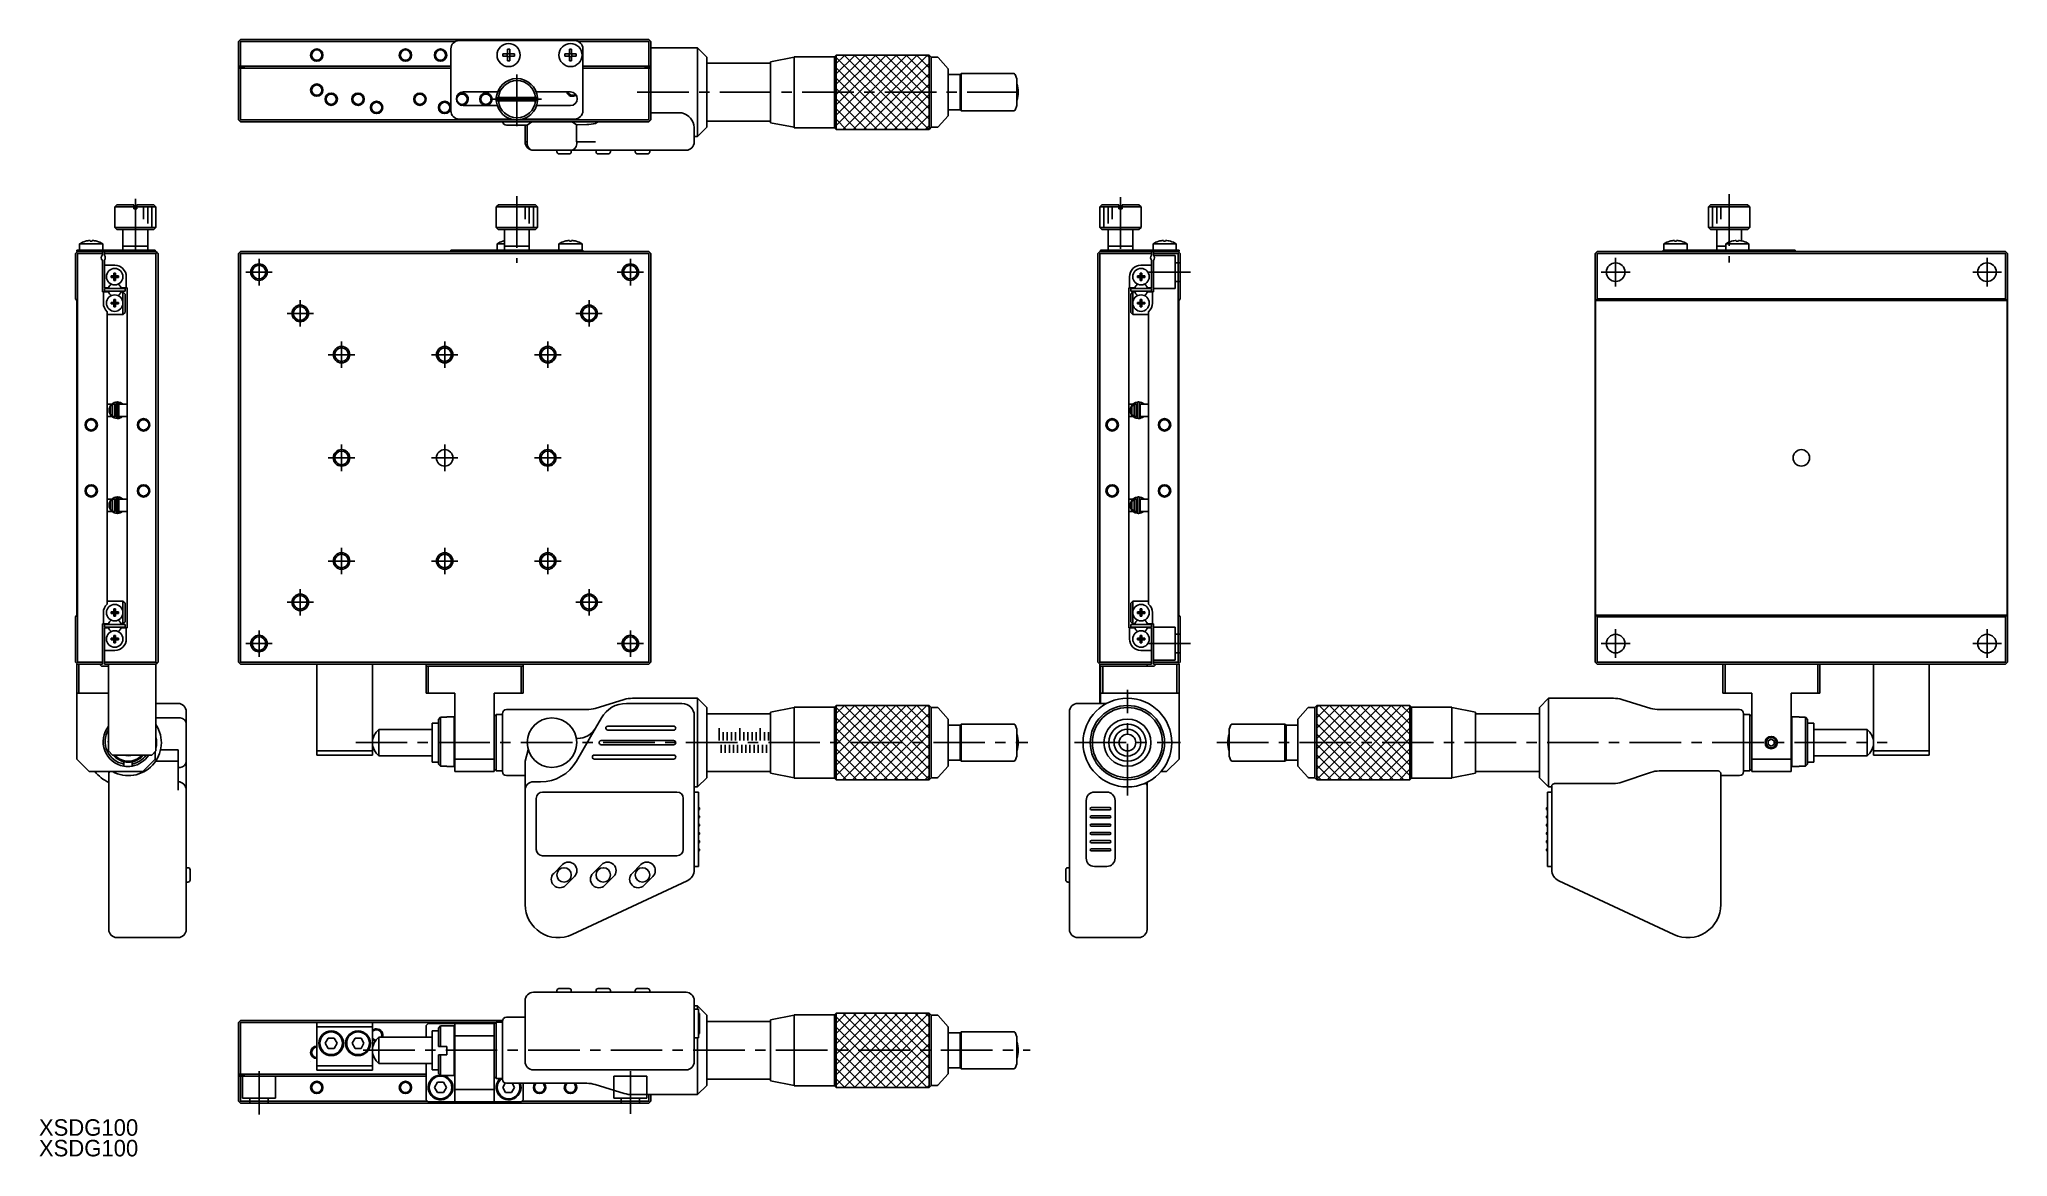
# Model space of a CAD drawing. Extents: x 17 to 494, y 13 to 284.
import ezdxf

# ---------------------------------------------------------------- set-up
doc = ezdxf.new("R2010")
doc.units = 0
doc.header["$LTSCALE"] = 10
doc.linetypes.add('CENTER', pattern=[2, 1.25, -0.25, 0.25, -0.25])
doc.linetypes.add('DASHED', pattern=[3.5, 2, -1.5])
doc.layers.get('0').update_dxf_attribs({"linetype": 'CONTINUOUS'})
doc.layers.add('CENTER', color=1, linetype='CENTER')
doc.styles.get("Standard").update_dxf_attribs({"font": 'FG教科書体NT-M'})

msp = doc.modelspace()

# ---------------------------------------------------------------- texts
at = {"color": 7, "linetype": 'CONTINUOUS'}
for p in [(17.242014, 18.217708), (17.242014, 13.217708)]:
    msp.add_text('XSDG100', height=4, dxfattribs=at).set_placement(p)

# ---------------------------------------------------------------- linework, layer by layer
at = {"color": 7, "linetype": 'CONTINUOUS'}
for p, q in [((65.594929, 283.375), (65.844929, 283.625)), ((65.594929, 277.375), (65.594929, 283.375)), ((65.844929, 283.625), (66.094929, 283.875)), ((65.844929, 283.625), (66.094929, 283.375)), ((66.094929, 283.875), (165.094929, 283.875)), ((66.094929, 283.375), (66.094929, 277.375)), ((118.22315, 283.375), (66.094929, 283.375)), ((117.094929, 281.575), (117.094929, 266.575)), ((147.094929, 283.575), (119.094929, 283.575)), ((130.834929, 281.474139), (131.354929, 281.474139)), ((130.834929, 280.335), (130.834929, 281.474139)), ((131.354929, 281.474139), (131.354929, 280.335)), ((145.834929, 281.474139), (146.354929, 281.474139)), ((145.834929, 280.335), (145.834929, 281.474139)), ((146.354929, 281.474139), (146.354929, 280.335)), ((165.094929, 283.375), (147.966709, 283.375)), ((149.094929, 281.575), (149.094929, 266.575)), ((165.094929, 283.875), (165.344929, 283.625)), ((165.094929, 283.375), (165.344929, 283.625)), ((165.094929, 277.375), (165.094929, 283.375)), ((165.344929, 283.625), (165.594929, 283.375)), ((165.594929, 283.375), (165.594929, 277.375)), ((176.844929, 281.825), (165.594929, 281.825)), ((176.844929, 260.325), (176.844929, 281.825)), ((179.094929, 279.575), (176.844929, 281.825)), ((66.094929, 277.375), (65.594929, 277.375)), ((65.594929, 277.125), (65.594929, 277.375)), ((65.594929, 277.125), (66.994929, 277.125)), ((65.594929, 276.875), (65.594929, 277.125)), ((65.594929, 264.375), (65.594929, 276.875)), ((65.594929, 276.875), (66.094929, 276.875)), ((66.094929, 277.375), (117.094929, 277.375)), ((66.094929, 276.875), (66.094929, 264.375)), ((117.094929, 276.875), (66.094929, 276.875)), ((66.994929, 276.875), (66.994929, 277.125)), ((129.69579, 279.815), (129.69579, 280.335)), ((129.69579, 280.335), (130.834929, 280.335)), ((130.834929, 279.815), (129.69579, 279.815)), ((129.69579, 279.815), (130.765488, 279.815)), ((130.765488, 279.815), (130.765488, 280.335)), ((130.834929, 279.815), (130.765488, 279.815)), ((130.834929, 280.404442), (131.354929, 280.404442)), ((130.834929, 278.675861), (130.834929, 279.815)), ((131.354929, 279.745558), (130.834929, 279.745558)), ((131.354929, 278.675861), (130.834929, 278.675861)), ((131.354929, 280.335), (132.494069, 280.335)), ((131.354929, 279.815), (131.354929, 278.675861)), ((132.494069, 279.815), (131.354929, 279.815)), ((131.424371, 279.815), (131.354929, 279.815)), ((131.424371, 280.335), (131.424371, 279.815)), ((132.494069, 279.815), (131.424371, 279.815)), ((132.494069, 280.335), (132.494069, 279.815)), ((144.69579, 279.815), (144.69579, 280.335)), ((144.69579, 280.335), (145.834929, 280.335)), ((145.834929, 279.815), (144.69579, 279.815)), ((144.69579, 279.815), (145.765488, 279.815)), ((145.765488, 279.815), (145.765488, 280.335)), ((145.834929, 279.815), (145.765488, 279.815)), ((145.834929, 280.404442), (146.354929, 280.404442)), ((145.834929, 278.675861), (145.834929, 279.815)), ((146.354929, 279.745558), (145.834929, 279.745558)), ((146.354929, 278.675861), (145.834929, 278.675861)), ((146.354929, 280.335), (147.494069, 280.335)), ((146.354929, 279.815), (146.354929, 278.675861)), ((147.494069, 279.815), (146.354929, 279.815)), ((146.424371, 279.815), (146.354929, 279.815)), ((146.424371, 280.335), (146.424371, 279.815)), ((147.494069, 279.815), (146.424371, 279.815)), ((147.494069, 280.335), (147.494069, 279.815)), ((149.094929, 277.375), (165.094929, 277.375)), ((165.094929, 276.875), (149.094929, 276.875)), ((165.594929, 277.125), (164.194929, 277.125)), ((164.194929, 276.875), (164.194929, 277.125)), ((165.594929, 277.375), (165.094929, 277.375)), ((165.094929, 264.375), (165.094929, 276.875)), ((165.094929, 276.875), (165.594929, 276.875)), ((165.594929, 277.375), (165.594929, 277.125)), ((165.594929, 276.875), (165.594929, 277.125)), ((165.594929, 276.875), (165.594929, 264.375)), ((179.094929, 262.575), (179.094929, 279.575)), ((194.594929, 278.075), (179.094929, 278.075)), ((200.294929, 279.575), (194.594929, 278.467032)), ((194.594929, 263.682968), (194.594929, 278.467032)), ((200.294929, 279.675), (200.294929, 262.475)), ((210.094929, 279.675), (200.294929, 279.675)), ((210.494929, 280.075), (210.094929, 279.675)), ((210.094929, 262.475), (210.094929, 279.675)), ((210.494929, 280.075), (210.494929, 262.075)), ((232.994929, 280.075), (210.494929, 280.075)), ((232.994929, 262.075), (232.994929, 280.075)), ((233.494929, 279.575), (232.994929, 280.075)), ((233.494929, 262.575), (233.494929, 279.575)), ((234.960608, 279.575), (233.494929, 279.575)), ((237.594929, 276.775), (235.18439, 279.474805)), ((237.594929, 265.375), (237.594929, 276.775)), ((240.494929, 275.325), (237.594929, 275.325)), ((240.744929, 275.575), (240.494929, 275.325)), ((240.494929, 266.825), (240.494929, 275.325)), ((240.744929, 275.575), (240.744929, 266.575)), ((253.554725, 275.575), (240.744929, 275.575)), ((254.294929, 274.325), (253.829843, 275.394625)), ((254.294929, 267.825), (254.294929, 274.325)), ((120.094929, 271.125), (128.411181, 271.125)), ((128.341247, 267.825), (120.094929, 267.825)), ((128.612742, 269.775), (128.110955, 269.775)), ((128.110955, 268.975), (128.612742, 268.975)), ((128.110955, 268.975), (138.078904, 268.975)), ((137.577116, 269.775), (128.612742, 269.775)), ((128.612742, 268.975), (137.577116, 268.975)), ((138.078904, 269.775), (137.577116, 269.775)), ((137.577116, 268.975), (138.078904, 268.975)), ((137.778678, 271.125), (146.094929, 271.125)), ((146.094929, 267.825), (137.848612, 267.825)), ((253.829843, 266.755375), (254.294929, 267.825)), ((65.844929, 264.125), (65.594929, 264.375)), ((66.094929, 264.375), (65.844929, 264.125)), ((66.094929, 263.875), (65.844929, 264.125)), ((66.094929, 264.375), (133.094929, 264.375)), ((165.094929, 263.875), (66.094929, 263.875)), ((119.094929, 264.575), (131.694929, 264.575)), ((130.594929, 263.075), (135.594929, 263.075)), ((133.094929, 264.375), (165.094929, 264.375)), ((134.494929, 264.575), (147.094929, 264.575)), ((135.094929, 263.075), (135.094929, 259.025)), ((136.711529, 263.874472), (135.594929, 263.075)), ((135.594929, 263.075), (135.594929, 258.525)), ((147.511009, 263.137746), (146.477676, 263.874916)), ((147.800701, 263.137746), (147.511009, 263.137746)), ((147.511009, 263.137746), (147.511009, 259.025)), ((150.049346, 263.223484), (147.800701, 263.137746)), ((152.130828, 263.530825), (152.094875, 263.514771)), ((152.712019, 263.875), (152.130828, 263.530825)), ((165.344929, 264.125), (165.094929, 264.375)), ((165.344929, 264.125), (165.094929, 263.875)), ((165.594929, 264.375), (165.344929, 264.125)), ((173.094929, 266.043847), (165.594929, 266.043847)), ((176.094929, 262.512728), (176.094929, 259.025)), ((176.844929, 260.325), (179.094929, 262.575)), ((179.094929, 264.075), (194.594929, 264.075)), ((194.594929, 263.682968), (200.294929, 262.575)), ((200.294929, 262.475), (210.094929, 262.475)), ((210.094929, 262.475), (210.494929, 262.075)), ((232.994929, 262.075), (233.494929, 262.575)), ((233.494929, 262.575), (234.960608, 262.575)), ((235.18439, 262.675195), (237.594929, 265.375)), ((237.594929, 266.825), (240.494929, 266.825)), ((240.494929, 266.825), (240.744929, 266.575)), ((240.744929, 266.575), (253.554725, 266.575)), ((135.094929, 259.025), (135.594929, 259.025)), ((147.511009, 259.025), (147.800701, 259.025)), ((147.594929, 258.525), (147.594929, 259.025)), ((152.130828, 259.025), (147.800701, 259.025)), ((176.094929, 260.325), (176.844929, 260.325)), ((210.494929, 262.075), (232.994929, 262.075)), ((146.094929, 257.025), (137.094929, 257.025)), ((142.784269, 257.025), (142.784269, 256.625)), ((145.784269, 256.125), (143.284269, 256.125)), ((146.094929, 257.025), (149.244077, 257.025)), ((146.284269, 256.625), (146.284269, 257.025)), ((155.306254, 257.025), (149.244077, 257.025)), ((152.284269, 257.025), (152.284269, 256.625)), ((155.284269, 256.125), (152.784269, 256.125)), ((159.636381, 257.025), (155.306254, 257.025)), ((155.784269, 256.625), (155.784269, 257.025)), ((173.094929, 257.025), (159.636381, 257.025)), ((161.784269, 257.025), (161.784269, 256.625)), ((164.784269, 256.125), (162.284269, 256.125)), ((165.284269, 256.625), (165.284269, 257.025)), ((174.094929, 257.025), (173.094929, 257.025)), ((36.125, 243.775), (35.625, 243.275)), ((36.125, 243.775), (40.225, 243.775)), ((40.225, 243.775), (40.225, 243.275)), ((40.225, 243.275), (40.225, 243.775)), ((41.025, 243.775), (45.125, 243.775)), ((41.025, 243.275), (41.025, 243.775)), ((45.625, 243.275), (45.125, 243.775)), ((128.110955, 243.275), (128.612742, 243.775)), ((128.612742, 243.775), (137.577116, 243.775)), ((128.612742, 243.775), (137.577116, 243.775)), ((137.577116, 243.775), (138.078904, 243.275)), ((274.875, 243.775), (274.375, 243.275)), ((274.875, 243.775), (278.975, 243.775)), ((278.975, 243.775), (278.975, 243.275)), ((278.975, 243.275), (278.975, 243.775)), ((279.775, 243.775), (283.875, 243.775)), ((279.775, 243.275), (279.775, 243.775)), ((284.375, 243.275), (283.875, 243.775)), ((421.921096, 243.275), (422.422884, 243.775)), ((422.422884, 243.775), (431.387258, 243.775)), ((431.387258, 243.775), (431.889045, 243.275)), ((40.225, 243.275), (35.625, 243.275)), ((35.625, 243.275), (35.625, 238.275)), ((40.225, 242.775), (40.225, 243.275)), ((40.225, 243.275), (40.225, 242.775)), ((40.225, 242.775), (41.025, 242.775)), ((45.625, 243.275), (41.025, 243.275)), ((41.025, 242.775), (41.025, 243.275)), ((45.625, 238.275), (45.625, 243.275)), ((128.094929, 242.775), (128.110955, 242.775)), ((128.094929, 242.775), (128.110955, 242.775)), ((128.094929, 242.775), (128.094929, 238.275)), ((138.078904, 243.275), (128.110955, 243.275)), ((128.110955, 242.775), (128.110955, 243.275)), ((138.078904, 243.275), (138.078904, 242.775)), ((138.078904, 242.775), (138.094929, 242.775)), ((138.078904, 242.775), (138.094929, 242.775)), ((138.094929, 238.275), (138.094929, 242.775)), ((278.975, 243.275), (274.375, 243.275)), ((274.375, 243.275), (274.375, 238.275)), ((278.975, 242.775), (278.975, 243.275)), ((278.975, 243.275), (278.975, 242.775)), ((278.975, 242.775), (279.775, 242.775)), ((284.375, 243.275), (279.775, 243.275)), ((279.775, 242.775), (279.775, 243.275)), ((284.375, 238.275), (284.375, 243.275)), ((421.905071, 242.775), (421.921096, 242.775)), ((421.905071, 242.775), (421.905071, 238.275)), ((421.921096, 242.775), (421.921096, 243.275)), ((431.889045, 243.275), (421.921096, 243.275)), ((431.889045, 243.275), (431.889045, 242.775)), ((431.889045, 242.775), (431.905071, 242.775)), ((431.905071, 238.275), (431.905071, 242.775)), ((27.125, 234.317463), (32.725, 234.317463)), ((27.125, 234.317463), (27.125, 232.775)), ((28.525861, 234.968205), (28.522852, 234.974373)), ((29.665, 234.968205), (29.665, 235.161462)), ((30.185, 234.968205), (29.665, 234.968205)), ((30.185, 235.161462), (30.185, 234.968205)), ((31.327148, 234.974373), (31.324139, 234.968205)), ((32.725, 232.775), (32.725, 234.317463)), ((35.625, 238.275), (40.625, 238.275)), ((35.625, 238.275), (36.125, 237.775)), ((40.625, 237.775), (36.125, 237.775)), ((37.625, 237.775), (37.625, 233.775)), ((37.625, 233.775), (40.625, 233.775)), ((40.625, 233.775), (37.625, 233.775)), ((37.625, 233.775), (37.625, 232.775)), ((40.625, 238.275), (45.625, 238.275)), ((45.125, 237.775), (40.625, 237.775)), ((40.625, 233.775), (43.625, 233.775)), ((43.625, 233.775), (40.625, 233.775)), ((43.625, 233.775), (43.625, 237.775)), ((43.625, 232.775), (43.625, 233.775)), ((45.125, 237.775), (45.625, 238.275)), ((128.094929, 238.275), (138.094929, 238.275)), ((128.094929, 238.275), (128.594929, 237.775)), ((128.294929, 234.317463), (130.094929, 234.317463)), ((128.294929, 234.317463), (128.294929, 232.775)), ((137.594929, 237.775), (128.594929, 237.775)), ((129.69579, 234.968205), (129.692782, 234.974373)), ((129.69579, 234.968205), (129.692782, 234.974373)), ((130.094929, 237.775), (130.094929, 233.775)), ((130.094929, 233.775), (136.094929, 233.775)), ((136.094929, 233.775), (130.094929, 233.775)), ((130.094929, 233.775), (130.094929, 232.775)), ((136.094929, 233.775), (136.094929, 237.775)), ((136.094929, 232.775), (136.094929, 233.775)), ((137.594929, 237.775), (138.094929, 238.275)), ((143.294929, 234.317463), (148.894929, 234.317463)), ((143.294929, 234.317463), (143.294929, 232.775)), ((144.69579, 234.968205), (144.692782, 234.974373)), ((144.69579, 234.968205), (144.692782, 234.974373)), ((145.834929, 234.968205), (145.834929, 235.161462)), ((146.354929, 234.968205), (145.834929, 234.968205)), ((146.354929, 235.161462), (146.354929, 234.968205)), ((147.497077, 234.974373), (147.494069, 234.968205)), ((147.497077, 234.974373), (147.494069, 234.968205)), ((148.894929, 232.775), (148.894929, 234.317463)), ((274.375, 238.275), (284.375, 238.275)), ((274.375, 238.275), (274.875, 237.775)), ((283.875, 237.775), (274.875, 237.775)), ((276.375, 237.775), (276.375, 233.775)), ((276.375, 233.775), (282.375, 233.775)), ((282.375, 233.775), (276.375, 233.775)), ((276.375, 233.775), (276.375, 232.775)), ((282.375, 233.775), (282.375, 237.775)), ((282.375, 232.775), (282.375, 233.775)), ((283.875, 237.775), (284.375, 238.275)), ((287.275, 234.317463), (292.875, 234.317463)), ((287.275, 234.317463), (287.275, 232.775)), ((288.675861, 234.968205), (288.672852, 234.974373)), ((289.815, 234.968205), (289.815, 235.161462)), ((290.335, 234.968205), (289.815, 234.968205)), ((290.335, 235.161462), (290.335, 234.968205)), ((291.477148, 234.974373), (291.474139, 234.968205)), ((292.875, 232.775), (292.875, 234.317463)), ((411.105071, 234.317463), (413.905071, 234.317463)), ((411.105071, 234.317463), (411.105071, 232.775)), ((412.505931, 234.968205), (412.502923, 234.974373)), ((413.645071, 234.968205), (413.645071, 235.161462)), ((414.165071, 234.968205), (413.645071, 234.968205)), ((413.905071, 234.317463), (416.705071, 234.317463)), ((414.165071, 235.161462), (414.165071, 234.968205)), ((415.307218, 234.974373), (415.30421, 234.968205)), ((416.705071, 232.775), (416.705071, 234.317463)), ((421.905071, 238.275), (431.905071, 238.275)), ((421.905071, 238.275), (422.405071, 237.775)), ((423.905071, 237.775), (422.405071, 237.775)), ((431.405071, 237.775), (422.405071, 237.775)), ((429.905071, 237.775), (423.905071, 237.775)), ((423.905071, 237.775), (429.905071, 237.775)), ((423.905071, 237.775), (423.905071, 233.775)), ((423.905071, 233.775), (426.105071, 233.775)), ((426.105071, 233.775), (423.905071, 233.775)), ((423.905071, 233.775), (423.905071, 232.775)), ((426.105071, 234.317463), (428.905071, 234.317463)), ((426.105071, 234.317463), (426.105071, 232.775)), ((427.505931, 234.968205), (427.502923, 234.974373)), ((428.645071, 234.968205), (428.645071, 235.161462)), ((429.165071, 234.968205), (428.645071, 234.968205)), ((428.905071, 234.317463), (431.705071, 234.317463)), ((429.165071, 235.161462), (429.165071, 234.968205)), ((431.405071, 237.775), (429.905071, 237.775)), ((429.905071, 235.067075), (429.905071, 237.775)), ((430.307218, 234.974373), (430.30421, 234.968205)), ((431.405071, 237.775), (431.905071, 238.275)), ((431.705071, 232.775), (431.705071, 234.317463)), ((26.375, 232.225), (26.125, 231.975)), ((26.125, 220.975), (26.125, 231.975)), ((26.375, 232.225), (26.625, 232.475)), ((26.625, 231.975), (26.375, 232.225)), ((26.425, 232.475), (26.425, 232.775)), ((26.425, 232.775), (28.425, 232.775)), ((26.625, 232.475), (26.425, 232.475)), ((26.625, 232.475), (32.625, 232.475)), ((26.625, 231.975), (26.625, 132.975)), ((32.625, 231.975), (26.625, 231.975)), ((28.425, 232.775), (28.675, 232.775)), ((28.675, 232.775), (31.175, 232.775)), ((31.175, 232.775), (43.425, 232.775)), ((32.625, 232.475), (33.125, 232.475)), ((32.625, 232.475), (32.625, 231.975)), ((32.625, 231.636438), (32.625, 231.975)), ((32.625, 222.675), (32.625, 230.313562)), ((33.125, 232.475), (45.625, 232.475)), ((33.125, 231.975), (33.125, 232.475)), ((33.125, 231.975), (33.125, 231.575)), ((45.625, 231.975), (33.125, 231.975)), ((33.125, 230.375), (33.125, 229.125)), ((35.675, 229.125), (33.125, 229.125)), ((33.125, 229.125), (33.125, 223.675)), ((43.425, 232.775), (45.425, 232.775)), ((45.425, 232.775), (45.425, 232.475)), ((45.625, 232.475), (45.875, 232.225)), ((45.875, 232.225), (45.625, 231.975)), ((45.625, 132.975), (45.625, 231.975)), ((46.125, 231.975), (45.875, 232.225)), ((46.125, 231.975), (46.125, 132.975)), ((65.844929, 232.225), (65.594929, 231.975)), ((65.594929, 132.975), (65.594929, 231.975)), ((66.094929, 232.475), (65.844929, 232.225)), ((66.094929, 231.975), (65.844929, 232.225)), ((66.094929, 232.475), (165.094929, 232.475)), ((165.094929, 231.975), (66.094929, 231.975)), ((66.094929, 231.975), (66.094929, 132.975)), ((117.094929, 232.475), (117.094929, 232.775)), ((117.094929, 232.775), (119.094929, 232.775)), ((119.094929, 232.775), (129.844929, 232.775)), ((129.844929, 232.775), (132.344929, 232.775)), ((132.344929, 232.775), (144.844929, 232.775)), ((144.844929, 232.775), (147.094929, 232.775)), ((147.094929, 232.775), (149.094929, 232.775)), ((149.094929, 232.775), (149.094929, 232.475)), ((165.344929, 232.225), (165.094929, 232.475)), ((165.344929, 232.225), (165.094929, 231.975)), ((165.094929, 132.975), (165.094929, 231.975)), ((165.594929, 231.975), (165.344929, 232.225)), ((165.594929, 231.975), (165.594929, 132.975)), ((274.125, 232.225), (273.875, 231.975)), ((273.875, 132.975), (273.875, 231.975)), ((274.125, 232.225), (274.375, 232.475)), ((274.375, 231.975), (274.125, 232.225)), ((274.375, 232.475), (286.875, 232.475)), ((286.875, 231.975), (274.375, 231.975)), ((274.375, 231.975), (274.375, 132.975)), ((274.575, 232.475), (274.575, 232.775)), ((274.575, 232.775), (276.575, 232.775)), ((288.825, 232.775), (276.575, 232.775)), ((284.325, 229.125), (286.875, 229.125)), ((287.375, 232.475), (286.875, 232.475)), ((286.875, 232.475), (286.875, 231.975)), ((286.875, 231.575), (286.875, 231.975)), ((286.875, 229.125), (286.875, 230.375)), ((286.875, 229.125), (286.875, 223.675)), ((287.375, 232.475), (293.375, 232.475)), ((287.375, 231.975), (287.375, 232.475)), ((287.375, 231.975), (287.375, 231.636438)), ((293.375, 231.975), (287.375, 231.975)), ((287.375, 230.313562), (287.375, 222.675)), ((291.325, 232.775), (288.825, 232.775)), ((291.575, 232.775), (291.325, 232.775)), ((291.575, 232.775), (293.575, 232.775)), ((293.575, 232.475), (293.375, 232.475)), ((293.375, 232.475), (293.625, 232.225)), ((293.625, 232.225), (293.375, 231.975)), ((293.375, 132.975), (293.375, 231.975)), ((293.575, 232.775), (293.575, 232.475)), ((293.875, 231.975), (293.625, 232.225)), ((293.875, 231.975), (293.875, 220.975)), ((394.655071, 232.225), (394.405071, 231.975)), ((394.405071, 132.975), (394.405071, 231.975)), ((394.905071, 232.475), (394.655071, 232.225)), ((394.905071, 231.975), (394.655071, 232.225)), ((394.905071, 232.475), (412.033291, 232.475)), ((493.905071, 231.975), (394.905071, 231.975)), ((394.905071, 231.975), (394.905071, 220.975)), ((410.905071, 232.475), (410.905071, 232.775)), ((410.905071, 232.775), (412.905071, 232.775)), ((412.905071, 232.475), (412.033291, 232.475)), ((412.905071, 232.775), (415.155071, 232.775)), ((440.905071, 232.475), (412.905071, 232.475)), ((415.155071, 232.775), (427.655071, 232.775)), ((427.655071, 232.775), (430.155071, 232.775)), ((430.155071, 232.775), (440.905071, 232.775)), ((440.905071, 232.775), (442.905071, 232.775)), ((441.77685, 232.475), (440.905071, 232.475)), ((441.77685, 232.475), (493.905071, 232.475)), ((442.905071, 232.775), (442.905071, 232.475)), ((494.155071, 232.225), (493.905071, 232.475)), ((494.155071, 232.225), (493.905071, 231.975)), ((493.905071, 220.975), (493.905071, 231.975)), ((494.405071, 231.975), (494.155071, 232.225)), ((494.405071, 231.975), (494.405071, 132.975)), ((34.738639, 226.555), (35.445, 226.555)), ((34.738639, 226.195), (34.738639, 226.555)), ((35.445, 226.195), (34.738639, 226.195)), ((35.445, 227.261361), (35.805, 227.261361)), ((35.445, 226.555), (35.445, 227.261361)), ((35.455372, 226.544628), (35.445, 226.555)), ((35.455372, 226.205372), (35.445, 226.195)), ((35.445, 225.488639), (35.445, 226.195)), ((35.805, 225.488639), (35.445, 225.488639)), ((35.455372, 226.205372), (35.455372, 226.544628)), ((35.455372, 226.544628), (35.794628, 226.544628)), ((35.794628, 226.205372), (35.455372, 226.205372)), ((35.794628, 226.544628), (35.805, 226.555)), ((35.794628, 226.544628), (35.794628, 226.205372)), ((35.794628, 226.205372), (35.805, 226.195)), ((35.805, 227.261361), (35.805, 226.555)), ((35.805, 227.261361), (35.805, 226.555)), ((35.805, 226.555), (36.511361, 226.555)), ((35.805, 226.195), (35.805, 225.488639)), ((36.511361, 226.195), (35.805, 226.195)), ((35.805, 225.488639), (35.805, 226.195)), ((36.511361, 226.555), (36.511361, 226.195)), ((38.425, 223.675), (38.425, 226.375)), ((281.575, 223.675), (281.575, 226.375)), ((283.488639, 226.195), (283.488639, 226.555)), ((283.488639, 226.555), (284.195, 226.555)), ((284.195, 226.195), (283.488639, 226.195)), ((284.195, 227.261361), (284.555, 227.261361)), ((284.195, 226.555), (284.195, 227.261361)), ((284.195, 227.261361), (284.195, 226.555)), ((284.205372, 226.544628), (284.195, 226.555)), ((284.205372, 226.205372), (284.195, 226.195)), ((284.195, 225.488639), (284.195, 226.195)), ((284.195, 225.488639), (284.195, 226.195)), ((284.555, 225.488639), (284.195, 225.488639)), ((284.205372, 226.544628), (284.544628, 226.544628)), ((284.205372, 226.205372), (284.205372, 226.544628)), ((284.544628, 226.205372), (284.205372, 226.205372)), ((284.544628, 226.544628), (284.555, 226.555)), ((284.544628, 226.544628), (284.544628, 226.205372)), ((284.544628, 226.205372), (284.555, 226.195)), ((284.555, 227.261361), (284.555, 226.555)), ((284.555, 226.555), (285.261361, 226.555)), ((284.555, 226.195), (284.555, 225.488639)), ((285.261361, 226.195), (284.555, 226.195)), ((285.261361, 226.555), (285.261361, 226.195)), ((26.125, 220.975), (26.475, 220.625)), ((26.475, 220.625), (26.475, 144.325)), ((32.875, 222.675), (32.625, 222.675)), ((32.875, 222.675), (32.875, 219.975)), ((34.080588, 222.675), (32.875, 222.675)), ((33.125, 223.675), (34.080588, 223.675)), ((33.125, 222.875), (33.125, 223.475)), ((33.125, 223.475), (38.125, 223.475)), ((33.125, 222.875), (38.125, 222.875)), ((34.080588, 223.675), (34.250185, 223.96875)), ((34.250185, 222.38125), (34.080588, 222.675)), ((34.738639, 220.155), (35.445, 220.155)), ((34.738639, 219.795), (34.738639, 220.155)), ((35.445, 219.795), (34.738639, 219.795)), ((35.445, 220.861361), (35.805, 220.861361)), ((35.445, 220.155), (35.445, 220.861361)), ((35.455372, 220.144628), (35.445, 220.155)), ((35.455372, 219.805372), (35.445, 219.795)), ((35.445, 219.088639), (35.445, 219.795)), ((35.455372, 219.805372), (35.455372, 220.144628)), ((35.455372, 220.144628), (35.794628, 220.144628)), ((35.794628, 219.805372), (35.455372, 219.805372)), ((35.794628, 220.144628), (35.805, 220.155)), ((35.794628, 220.144628), (35.794628, 219.805372)), ((35.794628, 219.805372), (35.805, 219.795)), ((35.805, 220.861361), (35.805, 220.155)), ((35.805, 220.861361), (35.805, 220.155)), ((35.805, 220.155), (36.511361, 220.155)), ((35.805, 219.795), (35.805, 219.088639)), ((36.511361, 219.795), (35.805, 219.795)), ((35.805, 219.088639), (35.805, 219.795)), ((36.511361, 220.155), (36.511361, 219.795)), ((36.999815, 223.96875), (37.169412, 223.675)), ((37.169412, 222.675), (36.999815, 222.38125)), ((37.169412, 223.675), (38.425, 223.675)), ((37.625, 222.675), (37.169412, 222.675)), ((37.625, 219.975), (37.625, 222.675)), ((37.625, 222.675), (38.125, 222.175)), ((37.625, 217.175), (37.625, 219.975)), ((38.125, 223.475), (38.125, 222.875)), ((38.125, 222.175), (38.125, 217.675)), ((38.425, 223.675), (38.625, 223.675)), ((38.625, 223.675), (38.625, 141.275)), ((281.375, 223.675), (281.575, 223.675)), ((281.375, 141.275), (281.375, 223.675)), ((282.830588, 223.675), (281.575, 223.675)), ((281.875, 222.875), (281.875, 223.475)), ((286.875, 223.475), (281.875, 223.475)), ((286.875, 222.875), (281.875, 222.875)), ((281.875, 222.175), (282.375, 222.675)), ((281.875, 217.675), (281.875, 222.175)), ((282.375, 222.675), (282.375, 219.975)), ((282.375, 222.675), (282.830588, 222.675)), ((282.375, 219.975), (282.375, 217.175)), ((283.000185, 223.96875), (282.830588, 223.675)), ((282.830588, 222.675), (283.000185, 222.38125)), ((283.488639, 219.795), (283.488639, 220.155)), ((283.488639, 220.155), (284.195, 220.155)), ((284.195, 219.795), (283.488639, 219.795)), ((284.195, 220.861361), (284.555, 220.861361)), ((284.195, 220.155), (284.195, 220.861361)), ((284.195, 220.861361), (284.195, 220.155)), ((284.205372, 220.144628), (284.195, 220.155)), ((284.205372, 219.805372), (284.195, 219.795)), ((284.195, 219.088639), (284.195, 219.795)), ((284.195, 219.088639), (284.195, 219.795)), ((284.205372, 220.144628), (284.544628, 220.144628)), ((284.205372, 219.805372), (284.205372, 220.144628)), ((284.544628, 219.805372), (284.205372, 219.805372)), ((284.544628, 220.144628), (284.555, 220.155)), ((284.544628, 220.144628), (284.544628, 219.805372)), ((284.544628, 219.805372), (284.555, 219.795)), ((284.555, 220.861361), (284.555, 220.155)), ((284.555, 220.155), (285.261361, 220.155)), ((284.555, 219.795), (284.555, 219.088639)), ((285.261361, 219.795), (284.555, 219.795)), ((285.261361, 220.155), (285.261361, 219.795)), ((285.919412, 223.675), (285.749815, 223.96875)), ((285.749815, 222.38125), (285.919412, 222.675)), ((286.875, 223.675), (285.919412, 223.675)), ((285.919412, 222.675), (287.125, 222.675)), ((286.875, 223.475), (286.875, 222.875)), ((287.125, 222.675), (287.125, 219.975)), ((287.375, 222.675), (287.125, 222.675)), ((293.525, 220.625), (293.875, 220.975)), ((293.525, 144.325), (293.525, 220.625)), ((394.555071, 220.625), (394.905071, 220.975)), ((394.555071, 144.325), (394.555071, 220.625)), ((394.555071, 220.625), (494.255071, 220.625)), ((394.905071, 220.975), (493.905071, 220.975)), ((493.905071, 220.975), (494.255071, 220.625)), ((494.255071, 220.625), (494.255071, 144.325)), ((33.825, 147.054062), (33.825, 217.895938)), ((33.825, 217.175), (37.625, 217.175)), ((35.805, 219.088639), (35.445, 219.088639)), ((38.125, 217.675), (37.625, 217.175)), ((282.375, 217.175), (281.875, 217.675)), ((286.175, 217.175), (282.375, 217.175)), ((284.555, 219.088639), (284.195, 219.088639)), ((286.175, 217.895938), (286.175, 147.054062)), ((36.034816, 195.791084), (36.034816, 192.241084)), ((36.961311, 195.888382), (36.279198, 196.015229)), ((36.480104, 195.85969), (36.474733, 195.857424)), ((36.513597, 195.872694), (36.480104, 195.85969)), ((36.484816, 192.241084), (36.484816, 195.791084)), ((36.54769, 195.884011), (36.513597, 195.872694)), ((36.5823, 195.893616), (36.54769, 195.884011)), ((36.617342, 195.901483), (36.5823, 195.893616)), ((36.652729, 195.907595), (36.617342, 195.901483)), ((36.688375, 195.911937), (36.652729, 195.907595)), ((36.72419, 195.914496), (36.688375, 195.911937)), ((36.760089, 195.915268), (36.72419, 195.914496)), ((36.795982, 195.91425), (36.760089, 195.915268)), ((36.831781, 195.911445), (36.795982, 195.91425)), ((36.867398, 195.906859), (36.831781, 195.911445)), ((36.902745, 195.900504), (36.867398, 195.906859)), ((37.046883, 195.854112), (36.899062, 195.474982)), ((36.937736, 195.892394), (36.902745, 195.900504)), ((36.972283, 195.88255), (36.937736, 195.892394)), ((36.946688, 195.592185), (36.939492, 195.576342)), ((36.953909, 195.608412), (36.946688, 195.592185)), ((36.961107, 195.624918), (36.953909, 195.608412)), ((36.968236, 195.641596), (36.961107, 195.624918)), ((37.04552, 195.854692), (36.961311, 195.888382)), ((36.975248, 195.658336), (36.968236, 195.641596)), ((37.006302, 195.870995), (36.972283, 195.88255)), ((36.982099, 195.675029), (36.975248, 195.658336)), ((36.988744, 195.691568), (36.982099, 195.675029)), ((36.99514, 195.707844), (36.988744, 195.691568)), ((37.001244, 195.723751), (36.99514, 195.707844)), ((37.007017, 195.739185), (37.001244, 195.723751)), ((37.037964, 195.858498), (37.006302, 195.870995)), ((37.012422, 195.754047), (37.007017, 195.739185)), ((37.017423, 195.768239), (37.012422, 195.754047)), ((37.021988, 195.781668), (37.017423, 195.768239)), ((37.026087, 195.794248), (37.021988, 195.781668)), ((37.029693, 195.805897), (37.026087, 195.794248)), ((37.032783, 195.816538), (37.029693, 195.805897)), ((37.035336, 195.826102), (37.032783, 195.816538)), ((37.037337, 195.834527), (37.035336, 195.826102)), ((37.037259, 195.858645), (37.038719, 195.857925)), ((37.038771, 195.841759), (37.037337, 195.834527)), ((37.626531, 195.475224), (37.037719, 195.85801)), ((37.038719, 195.857925), (37.039604, 195.855858)), ((37.03963, 195.847749), (37.038771, 195.841759)), ((37.039604, 195.855858), (37.039909, 195.852459)), ((37.039909, 195.852459), (37.03963, 195.847749)), ((37.119592, 195.821219), (37.04552, 195.854692)), ((283.014129, 195.878161), (282.962036, 195.858498)), ((283.515184, 195.791084), (283.515184, 192.241084)), ((283.965184, 192.241084), (283.965184, 195.791084)), ((34.893488, 195.475), (33.825, 195.475)), ((33.825, 192.475), (34.987118, 192.475)), ((34.625, 194.891515), (35.125, 195.420683)), ((34.625, 193.058485), (34.625, 194.891515)), ((35.125, 192.529317), (34.625, 193.058485)), ((35.125, 195.475), (35.125, 195.420683)), ((35.625, 195.475), (35.125, 195.475)), ((35.125, 195.420683), (35.125, 192.529317)), ((35.125, 192.529317), (35.125, 192.475)), ((35.125, 192.475), (35.625, 192.475)), ((35.624825, 195.430309), (36.03476, 195.550193)), ((36.034751, 192.48229), (35.624871, 192.601509)), ((35.625, 192.475), (35.625, 195.475)), ((36.034816, 194.975), (35.625, 194.975)), ((35.625, 192.975), (36.034816, 192.975)), ((35.825, 195.475), (35.736564, 195.475)), ((35.825, 194.975), (35.825, 195.475)), ((35.825, 192.528188), (35.825, 192.975)), ((36.484816, 195.190221), (36.624959, 195.430542)), ((36.625, 194.975), (36.484816, 194.975)), ((36.484816, 192.975), (36.625, 192.975)), ((36.624995, 192.601607), (36.484816, 192.841948)), ((36.625103, 192.509345), (36.484883, 192.481971)), ((36.625, 195.475), (36.625, 192.475)), ((38.625, 195.475), (36.625, 195.475)), ((36.625, 192.475), (38.625, 192.475)), ((36.893643, 195.484397), (36.888253, 195.475)), ((36.899403, 195.494881), (36.893643, 195.484397)), ((36.905495, 195.506383), (36.899403, 195.494881)), ((36.91188, 195.518829), (36.905495, 195.506383)), ((36.918516, 195.532137), (36.91188, 195.518829)), ((36.92536, 195.54622), (36.918516, 195.532137)), ((36.932367, 195.560987), (36.92536, 195.54622)), ((36.939492, 195.576342), (36.932367, 195.560987)), ((36.984415, 192.153523), (36.985371, 192.153841)), ((36.985371, 192.153841), (36.987998, 192.154722)), ((36.987998, 192.154722), (36.989236, 192.155141)), ((36.989236, 192.155141), (36.990972, 192.155732)), ((36.990972, 192.155732), (36.99275, 192.156344)), ((36.99275, 192.156344), (36.994134, 192.156823)), ((36.994134, 192.156823), (36.995426, 192.157273)), ((36.995426, 192.157273), (36.996895, 192.157789)), ((36.996895, 192.157789), (36.998133, 192.158226)), ((36.998133, 192.158226), (36.999875, 192.158845)), ((36.999875, 192.158845), (37.001282, 192.159349)), ((37.001282, 192.159349), (37.0027, 192.15986)), ((37.0027, 192.15986), (37.003964, 192.160319)), ((37.003964, 192.160319), (37.037964, 192.173671)), ((37.037259, 192.173524), (37.037056, 192.174009)), ((37.037964, 192.173671), (37.037259, 192.173524)), ((37.037821, 192.174202), (37.05867, 192.183151)), ((282.373112, 195.475), (281.375, 195.475)), ((281.375, 192.475), (282.466656, 192.475)), ((282.175, 194.891515), (282.675, 195.420683)), ((282.175, 193.058485), (282.175, 194.891515)), ((282.175, 194.891515), (282.175, 193.058485)), ((282.675, 192.529317), (282.175, 193.058485)), ((282.373355, 195.475), (282.373205, 195.475)), ((282.675, 195.475), (282.675, 195.420683)), ((283.175, 195.475), (282.675, 195.475)), ((282.675, 195.420683), (282.675, 192.529317)), ((282.675, 192.529317), (282.675, 192.475)), ((282.675, 192.475), (283.175, 192.475)), ((282.880317, 192.210994), (282.960879, 192.174757)), ((282.953005, 192.178062), (283.033264, 192.419974)), ((282.960174, 192.182164), (282.960141, 192.178232)), ((282.960141, 192.178232), (282.960541, 192.175742)), ((282.960726, 192.187248), (282.960174, 192.182164)), ((282.960541, 192.175742), (282.960853, 192.174918)), ((282.961792, 192.193455), (282.960726, 192.187248)), ((282.960853, 192.174918), (282.962036, 192.173671)), ((282.960879, 192.174757), (283.005264, 192.156622)), ((282.963368, 192.200749), (282.961792, 192.193455)), ((282.962036, 192.173671), (282.993698, 192.161174)), ((282.965443, 192.209088), (282.963368, 192.200749)), ((282.968006, 192.218423), (282.965443, 192.209088)), ((282.971042, 192.228701), (282.968006, 192.218423)), ((282.974533, 192.239862), (282.971042, 192.228701)), ((282.978459, 192.25184), (282.974533, 192.239862)), ((282.982798, 192.264568), (282.978459, 192.25184)), ((282.987523, 192.277969), (282.982798, 192.264568)), ((282.992609, 192.291968), (282.987523, 192.277969)), ((282.998024, 192.306483), (282.992609, 192.291968)), ((282.993698, 192.161174), (283.027717, 192.149619)), ((283.003738, 192.32143), (282.998024, 192.306483)), ((283.009718, 192.336722), (283.003738, 192.32143)), ((283.005264, 192.156622), (283.720778, 192.01694)), ((283.015929, 192.35227), (283.009718, 192.336722)), ((283.022335, 192.367984), (283.015929, 192.35227)), ((283.028899, 192.383774), (283.022335, 192.367984)), ((283.027717, 192.149619), (283.062264, 192.139775)), ((283.035582, 192.399547), (283.028899, 192.383774)), ((283.033264, 192.419974), (283.058402, 192.475016)), ((283.042347, 192.415213), (283.035582, 192.399547)), ((283.049154, 192.43068), (283.042347, 192.415213)), ((283.055962, 192.445858), (283.049154, 192.43068)), ((283.062734, 192.46066), (283.055962, 192.445858)), ((283.062264, 192.139775), (283.097255, 192.131665)), ((283.06943, 192.475), (283.062734, 192.46066)), ((283.097255, 192.131665), (283.132602, 192.12531)), ((283.132602, 192.12531), (283.168219, 192.120724)), ((283.168219, 192.120724), (283.204018, 192.117919)), ((283.18364, 192.573353), (283.174981, 192.575429)), ((283.175, 192.475), (283.175, 195.475)), ((283.515184, 194.975), (283.175, 194.975)), ((283.175, 192.975), (283.515184, 192.975)), ((283.178666, 195.45766), (283.189746, 195.460101)), ((283.197043, 192.570724), (283.18364, 192.573353)), ((283.189746, 195.460101), (283.203197, 195.462419)), ((283.210561, 192.568775), (283.197043, 192.570724)), ((283.203197, 195.462419), (283.216751, 195.464055)), ((283.204018, 192.117919), (283.239911, 192.116901)), ((283.224159, 192.567511), (283.210561, 192.568775)), ((283.216751, 195.464055), (283.230371, 195.465006)), ((283.237803, 192.566935), (283.224159, 192.567511)), ((283.230371, 195.465006), (283.244024, 195.465267)), ((283.251457, 192.567049), (283.237803, 192.566935)), ((283.239911, 192.116901), (283.27581, 192.117673)), ((283.244024, 195.465267), (283.257674, 195.464839)), ((283.265085, 192.567852), (283.251457, 192.567049)), ((283.257674, 195.464839), (283.271286, 195.463723)), ((283.278654, 192.569341), (283.265085, 192.567852)), ((283.271286, 195.463723), (283.284825, 195.46192)), ((283.27581, 192.117673), (283.311625, 192.120232)), ((283.292127, 192.571512), (283.278654, 192.569341)), ((283.284825, 195.46192), (283.298255, 195.459437)), ((283.305471, 192.574358), (283.292127, 192.571512)), ((283.298255, 195.459437), (283.311543, 195.45628)), ((283.318651, 192.577872), (283.305471, 192.574358)), ((283.311543, 195.45628), (283.324654, 195.452458)), ((283.311625, 192.120232), (283.347271, 192.124574)), ((283.331635, 192.582044), (283.318651, 192.577872)), ((283.324654, 195.452458), (283.337554, 195.44798)), ((283.344389, 192.586861), (283.331635, 192.582044)), ((283.337554, 195.44798), (283.350212, 195.44286)), ((283.356882, 192.592311), (283.344389, 192.586861)), ((283.347271, 192.124574), (283.382658, 192.130686)), ((283.350212, 195.44286), (283.362594, 195.437112)), ((283.369082, 192.598379), (283.356882, 192.592311)), ((283.362594, 195.437112), (283.37467, 195.43075)), ((283.38096, 192.605048), (283.369082, 192.598379)), ((283.37467, 195.43075), (283.38641, 195.423792)), ((283.375, 194.975), (283.375, 195.431017)), ((283.375, 192.601533), (283.375, 192.975)), ((283.392486, 192.612301), (283.38096, 192.605048)), ((283.382658, 192.130686), (283.4177, 192.138553)), ((283.38641, 195.423792), (283.397784, 195.416256)), ((283.403633, 192.620118), (283.392486, 192.612301)), ((283.397784, 195.416256), (283.408765, 195.408164)), ((283.414374, 192.628478), (283.403633, 192.620118)), ((283.408765, 195.408164), (283.419326, 195.399535)), ((283.424682, 192.637361), (283.414374, 192.628478)), ((283.4177, 192.138553), (283.45231, 192.148158)), ((283.419326, 195.399535), (283.429441, 195.390393)), ((283.434534, 192.646742), (283.424682, 192.637361)), ((283.429441, 195.390393), (283.439086, 195.380761)), ((283.443905, 192.656598), (283.434534, 192.646742)), ((283.439086, 195.380761), (283.448239, 195.370664)), ((283.452775, 192.666905), (283.443905, 192.656598)), ((283.448239, 195.370664), (283.456876, 195.360129)), ((283.45231, 192.148158), (283.486403, 192.159475)), ((283.461123, 192.677636), (283.452775, 192.666905)), ((283.456876, 195.360129), (283.464979, 195.349181)), ((283.468928, 192.688764), (283.461123, 192.677636)), ((283.464979, 195.349181), (283.472529, 195.337849)), ((283.476174, 192.700262), (283.468928, 192.688764)), ((283.472529, 195.337849), (283.479507, 195.32616)), ((283.482843, 192.712101), (283.476174, 192.700262)), ((283.479507, 195.32616), (283.485899, 195.314145)), ((283.488921, 192.724253), (283.482843, 192.712101)), ((283.485899, 195.314145), (283.49169, 195.301832)), ((283.486403, 192.159475), (283.519896, 192.172479)), ((283.494393, 192.736688), (283.488921, 192.724253)), ((283.49169, 195.301832), (283.496866, 195.289251)), ((283.499248, 192.749376), (283.494393, 192.736688)), ((283.496866, 195.289251), (283.501417, 195.276434)), ((283.503473, 192.762287), (283.499248, 192.749376)), ((283.501417, 195.276434), (283.505331, 195.263412)), ((283.50706, 192.775389), (283.503473, 192.762287)), ((283.505331, 195.263412), (283.508601, 195.250215)), ((283.510001, 192.788651), (283.50706, 192.775389)), ((283.508601, 195.250215), (283.511219, 195.236877)), ((283.512288, 192.802041), (283.510001, 192.788651)), ((283.511219, 195.236877), (283.51318, 195.223428)), ((283.513916, 192.815528), (283.512288, 192.802041)), ((283.51318, 195.223428), (283.51448, 195.209901)), ((283.514882, 192.82908), (283.513916, 192.815528)), ((283.51448, 195.209901), (283.515115, 195.196328)), ((283.515184, 192.841948), (283.514882, 192.82908)), ((283.515115, 195.196328), (283.515184, 195.190221)), ((283.519896, 192.172479), (283.525267, 192.174745)), ((284.175, 194.975), (283.965184, 194.975)), ((283.965184, 192.975), (284.175, 192.975)), ((284.175125, 192.528054), (283.96524, 192.481976)), ((283.965249, 195.549879), (284.264016, 195.475408)), ((284.175, 195.475), (284.175, 194.975)), ((284.175, 195.475), (284.175, 192.475)), ((286.175, 195.475), (284.175, 195.475)), ((284.175, 194.975), (284.175, 192.975)), ((284.175, 194.975), (284.175, 192.975)), ((284.175, 192.975), (284.175, 192.475)), ((284.175, 192.475), (286.175, 192.475)), ((34.893488, 172.475), (33.825, 172.475)), ((34.625, 171.891515), (35.125, 172.420683)), ((34.625, 170.058485), (34.625, 171.891515)), ((35.125, 172.475), (35.125, 172.420683)), ((35.625, 172.475), (35.125, 172.475)), ((35.125, 172.420683), (35.125, 169.529317)), ((35.624825, 172.430309), (36.03476, 172.550193)), ((35.625, 169.475), (35.625, 172.475)), ((36.034816, 171.975), (35.625, 171.975)), ((35.825, 172.475), (35.736564, 172.475)), ((35.825, 171.975), (35.825, 172.475)), ((36.034816, 172.791084), (36.034816, 169.241084)), ((36.961311, 172.888382), (36.279198, 173.015229)), ((36.480104, 172.85969), (36.474733, 172.857424)), ((36.513597, 172.872694), (36.480104, 172.85969)), ((36.484816, 169.241084), (36.484816, 172.791084)), ((36.484816, 172.190221), (36.624959, 172.430542)), ((36.625, 171.975), (36.484816, 171.975)), ((36.54769, 172.884011), (36.513597, 172.872694)), ((36.5823, 172.893616), (36.54769, 172.884011)), ((36.617342, 172.901483), (36.5823, 172.893616)), ((36.652729, 172.907595), (36.617342, 172.901483)), ((36.625, 172.475), (36.625, 169.475)), ((38.625, 172.475), (36.625, 172.475)), ((36.688375, 172.911937), (36.652729, 172.907595)), ((36.72419, 172.914496), (36.688375, 172.911937)), ((36.760089, 172.915268), (36.72419, 172.914496)), ((36.795982, 172.91425), (36.760089, 172.915268)), ((36.831781, 172.911445), (36.795982, 172.91425)), ((36.867398, 172.906859), (36.831781, 172.911445)), ((36.902745, 172.900504), (36.867398, 172.906859)), ((36.893643, 172.484397), (36.888253, 172.475)), ((36.899403, 172.494881), (36.893643, 172.484397)), ((37.047579, 172.852992), (36.899062, 172.474982)), ((36.905495, 172.506383), (36.899403, 172.494881)), ((36.937736, 172.892394), (36.902745, 172.900504)), ((36.91188, 172.518829), (36.905495, 172.506383)), ((36.918516, 172.532137), (36.91188, 172.518829)), ((36.92536, 172.54622), (36.918516, 172.532137)), ((36.932367, 172.560987), (36.92536, 172.54622)), ((36.939492, 172.576342), (36.932367, 172.560987)), ((36.972283, 172.88255), (36.937736, 172.892394)), ((36.946688, 172.592185), (36.939492, 172.576342)), ((36.953909, 172.608412), (36.946688, 172.592185)), ((36.961107, 172.624918), (36.953909, 172.608412)), ((36.968236, 172.641596), (36.961107, 172.624918)), ((37.119592, 172.821219), (36.961311, 172.888382)), ((36.975248, 172.658336), (36.968236, 172.641596)), ((37.006302, 172.870995), (36.972283, 172.88255)), ((36.982099, 172.675029), (36.975248, 172.658336)), ((36.988744, 172.691568), (36.982099, 172.675029)), ((36.99514, 172.707844), (36.988744, 172.691568)), ((37.001244, 172.723751), (36.99514, 172.707844)), ((37.007017, 172.739185), (37.001244, 172.723751)), ((37.037964, 172.858498), (37.006302, 172.870995)), ((37.012422, 172.754047), (37.007017, 172.739185)), ((37.017423, 172.768239), (37.012422, 172.754047)), ((37.021988, 172.781668), (37.017423, 172.768239)), ((37.026087, 172.794248), (37.021988, 172.781668)), ((37.029693, 172.805897), (37.026087, 172.794248)), ((37.032783, 172.816538), (37.029693, 172.805897)), ((37.035336, 172.826102), (37.032783, 172.816538)), ((37.037337, 172.834527), (37.035336, 172.826102)), ((37.037259, 172.858645), (37.038719, 172.857925)), ((37.038771, 172.841759), (37.037337, 172.834527)), ((37.626531, 172.475224), (37.037719, 172.85801)), ((37.038719, 172.857925), (37.039604, 172.855858)), ((37.03963, 172.847749), (37.038771, 172.841759)), ((37.039604, 172.855858), (37.039909, 172.852459)), ((37.039909, 172.852459), (37.03963, 172.847749)), ((37.046883, 172.854112), (37.047579, 172.852992)), ((282.373112, 172.475), (281.375, 172.475)), ((282.175, 171.891515), (282.675, 172.420683)), ((282.175, 170.058485), (282.175, 171.891515)), ((282.175, 171.891515), (282.175, 170.058485)), ((282.373355, 172.475), (282.373205, 172.475)), ((282.675, 172.475), (282.675, 172.420683)), ((283.175, 172.475), (282.675, 172.475)), ((282.675, 172.420683), (282.675, 169.529317)), ((283.014129, 172.878161), (282.962036, 172.858498)), ((283.175, 169.475), (283.175, 172.475)), ((283.515184, 171.975), (283.175, 171.975)), ((283.178666, 172.45766), (283.189746, 172.460101)), ((283.189746, 172.460101), (283.203197, 172.462419)), ((283.203197, 172.462419), (283.216751, 172.464055)), ((283.216751, 172.464055), (283.230371, 172.465006)), ((283.230371, 172.465006), (283.244024, 172.465267)), ((283.244024, 172.465267), (283.257674, 172.464839)), ((283.257674, 172.464839), (283.271286, 172.463723)), ((283.271286, 172.463723), (283.284825, 172.46192)), ((283.284825, 172.46192), (283.298255, 172.459437)), ((283.298255, 172.459437), (283.311543, 172.45628)), ((283.311543, 172.45628), (283.324654, 172.452458)), ((283.324654, 172.452458), (283.337554, 172.44798)), ((283.337554, 172.44798), (283.350212, 172.44286)), ((283.350212, 172.44286), (283.362594, 172.437112)), ((283.362594, 172.437112), (283.37467, 172.43075)), ((283.37467, 172.43075), (283.38641, 172.423792)), ((283.375, 171.975), (283.375, 172.431017)), ((283.38641, 172.423792), (283.397784, 172.416256)), ((283.397784, 172.416256), (283.408765, 172.408164)), ((283.408765, 172.408164), (283.419326, 172.399535)), ((283.419326, 172.399535), (283.429441, 172.390393)), ((283.429441, 172.390393), (283.439086, 172.380761)), ((283.439086, 172.380761), (283.448239, 172.370664)), ((283.448239, 172.370664), (283.456876, 172.360129)), ((283.456876, 172.360129), (283.464979, 172.349181)), ((283.464979, 172.349181), (283.472529, 172.337849)), ((283.472529, 172.337849), (283.479507, 172.32616)), ((283.479507, 172.32616), (283.485899, 172.314145)), ((283.485899, 172.314145), (283.49169, 172.301832)), ((283.49169, 172.301832), (283.496866, 172.289251)), ((283.496866, 172.289251), (283.501417, 172.276434)), ((283.501417, 172.276434), (283.505331, 172.263412)), ((283.505331, 172.263412), (283.508601, 172.250215)), ((283.508601, 172.250215), (283.511219, 172.236877)), ((283.511219, 172.236877), (283.51318, 172.223428)), ((283.51318, 172.223428), (283.51448, 172.209901)), ((283.51448, 172.209901), (283.515115, 172.196328)), ((283.515115, 172.196328), (283.515184, 172.190221)), ((283.515184, 172.791084), (283.515184, 169.241084)), ((283.965184, 169.241084), (283.965184, 172.791084)), ((284.175, 171.975), (283.965184, 171.975)), ((283.965249, 172.549879), (284.264016, 172.475408)), ((284.175, 172.475), (284.175, 171.975)), ((284.175, 172.475), (284.175, 169.475)), ((286.175, 172.475), (284.175, 172.475)), ((284.175, 171.975), (284.175, 169.975)), ((284.175, 171.975), (284.175, 169.975)), ((33.825, 169.475), (34.987118, 169.475)), ((35.125, 169.529317), (34.625, 170.058485)), ((35.125, 169.529317), (35.125, 169.475)), ((35.125, 169.475), (35.625, 169.475)), ((36.034751, 169.48229), (35.624871, 169.601509)), ((35.625, 169.975), (36.034816, 169.975)), ((35.825, 169.528188), (35.825, 169.975)), ((36.484816, 169.975), (36.625, 169.975)), ((36.624995, 169.601607), (36.484816, 169.841948)), ((36.625103, 169.509345), (36.484883, 169.481971)), ((36.625, 169.475), (38.625, 169.475)), ((36.984415, 169.153523), (36.985371, 169.153841)), ((36.985371, 169.153841), (36.987998, 169.154722)), ((36.987998, 169.154722), (36.989236, 169.155141)), ((36.989236, 169.155141), (36.990972, 169.155732)), ((36.990972, 169.155732), (36.99275, 169.156344)), ((36.99275, 169.156344), (36.994134, 169.156823)), ((36.994134, 169.156823), (36.995426, 169.157273)), ((36.995426, 169.157273), (36.996895, 169.157789)), ((36.996895, 169.157789), (36.998133, 169.158226)), ((36.998133, 169.158226), (36.999875, 169.158845)), ((36.999875, 169.158845), (37.001282, 169.159349)), ((37.001282, 169.159349), (37.0027, 169.15986)), ((37.0027, 169.15986), (37.003964, 169.160319)), ((37.003964, 169.160319), (37.037964, 169.173671)), ((37.037259, 169.173524), (37.037056, 169.174009)), ((37.037964, 169.173671), (37.037259, 169.173524)), ((37.037821, 169.174202), (37.05867, 169.183151)), ((281.375, 169.475), (282.466656, 169.475)), ((282.675, 169.529317), (282.175, 170.058485)), ((282.675, 169.529317), (282.675, 169.475)), ((282.675, 169.475), (283.175, 169.475)), ((282.880317, 169.210994), (282.953435, 169.177924)), ((282.953005, 169.178062), (283.033264, 169.419974)), ((282.953435, 169.177924), (283.005264, 169.156622)), ((282.960175, 169.182179), (282.96014, 169.178244)), ((282.96014, 169.178244), (282.960541, 169.175742)), ((282.960728, 169.187266), (282.960175, 169.182179)), ((282.960541, 169.175742), (282.960853, 169.174918)), ((282.961796, 169.193476), (282.960728, 169.187266)), ((282.960853, 169.174918), (282.962036, 169.173671)), ((282.963373, 169.200772), (282.961796, 169.193476)), ((282.962036, 169.173671), (282.993698, 169.161174)), ((282.96545, 169.209113), (282.963373, 169.200772)), ((282.968014, 169.21845), (282.96545, 169.209113)), ((282.97105, 169.228728), (282.968014, 169.21845)), ((282.974542, 169.239889), (282.97105, 169.228728)), ((282.978469, 169.251868), (282.974542, 169.239889)), ((282.982807, 169.264595), (282.978469, 169.251868)), ((282.987533, 169.277996), (282.982807, 169.264595)), ((282.992618, 169.291994), (282.987533, 169.277996)), ((282.998033, 169.306507), (282.992618, 169.291994)), ((282.993698, 169.161174), (283.027717, 169.149619)), ((283.003747, 169.321453), (282.998033, 169.306507)), ((283.009726, 169.336742), (283.003747, 169.321453)), ((283.005264, 169.156622), (283.720778, 169.01694)), ((283.015937, 169.352289), (283.009726, 169.336742)), ((283.022342, 169.368001), (283.015937, 169.352289)), ((283.028905, 169.383788), (283.022342, 169.368001)), ((283.027717, 169.149619), (283.062264, 169.139775)), ((283.035587, 169.399559), (283.028905, 169.383788)), ((283.033264, 169.419974), (283.058402, 169.475016)), ((283.042351, 169.415222), (283.035587, 169.399559)), ((283.049157, 169.430686), (283.042351, 169.415222)), ((283.055965, 169.445862), (283.049157, 169.430686)), ((283.062735, 169.460662), (283.055965, 169.445862)), ((283.062264, 169.139775), (283.097255, 169.131665)), ((283.06943, 169.475), (283.062735, 169.460662)), ((283.097255, 169.131665), (283.132602, 169.12531)), ((283.132602, 169.12531), (283.168219, 169.120724)), ((283.168219, 169.120724), (283.204018, 169.117919)), ((283.18364, 169.573353), (283.174981, 169.575429)), ((283.175, 169.975), (283.515184, 169.975)), ((283.197043, 169.570724), (283.18364, 169.573353)), ((283.210561, 169.568775), (283.197043, 169.570724)), ((283.204018, 169.117919), (283.239911, 169.116901)), ((283.224159, 169.567511), (283.210561, 169.568775)), ((283.237803, 169.566935), (283.224159, 169.567511)), ((283.251457, 169.567049), (283.237803, 169.566935)), ((283.239911, 169.116901), (283.27581, 169.117673)), ((283.265085, 169.567852), (283.251457, 169.567049)), ((283.278654, 169.569341), (283.265085, 169.567852)), ((283.27581, 169.117673), (283.311625, 169.120232)), ((283.292127, 169.571512), (283.278654, 169.569341)), ((283.305471, 169.574358), (283.292127, 169.571512)), ((283.318651, 169.577872), (283.305471, 169.574358)), ((283.311625, 169.120232), (283.347271, 169.124574)), ((283.331635, 169.582044), (283.318651, 169.577872)), ((283.344389, 169.586861), (283.331635, 169.582044)), ((283.356882, 169.592311), (283.344389, 169.586861)), ((283.347271, 169.124574), (283.382658, 169.130686)), ((283.369082, 169.598379), (283.356882, 169.592311)), ((283.38096, 169.605048), (283.369082, 169.598379)), ((283.375, 169.601533), (283.375, 169.975)), ((283.392486, 169.612301), (283.38096, 169.605048)), ((283.382658, 169.130686), (283.4177, 169.138553)), ((283.403633, 169.620118), (283.392486, 169.612301)), ((283.414374, 169.628478), (283.403633, 169.620118)), ((283.424682, 169.637361), (283.414374, 169.628478)), ((283.4177, 169.138553), (283.45231, 169.148158)), ((283.434534, 169.646742), (283.424682, 169.637361)), ((283.443905, 169.656598), (283.434534, 169.646742)), ((283.452775, 169.666905), (283.443905, 169.656598)), ((283.45231, 169.148158), (283.486403, 169.159475)), ((283.461123, 169.677636), (283.452775, 169.666905)), ((283.468928, 169.688764), (283.461123, 169.677636)), ((283.476174, 169.700262), (283.468928, 169.688764)), ((283.482843, 169.712101), (283.476174, 169.700262)), ((283.488921, 169.724253), (283.482843, 169.712101)), ((283.486403, 169.159475), (283.519896, 169.172479)), ((283.494393, 169.736688), (283.488921, 169.724253)), ((283.499248, 169.749376), (283.494393, 169.736688)), ((283.503473, 169.762287), (283.499248, 169.749376)), ((283.50706, 169.775389), (283.503473, 169.762287)), ((283.510001, 169.788651), (283.50706, 169.775389)), ((283.512288, 169.802041), (283.510001, 169.788651)), ((283.513916, 169.815528), (283.512288, 169.802041)), ((283.514882, 169.82908), (283.513916, 169.815528)), ((283.515184, 169.841948), (283.514882, 169.82908)), ((283.519896, 169.172479), (283.525267, 169.174745)), ((283.965184, 169.975), (284.175, 169.975)), ((284.175125, 169.528054), (283.96524, 169.481976)), ((284.175, 169.975), (284.175, 169.475)), ((284.175, 169.475), (286.175, 169.475)), ((26.475, 144.325), (26.125, 143.975)), ((26.125, 132.975), (26.125, 143.975)), ((32.875, 142.275), (32.875, 144.975)), ((33.825, 147.775), (37.625, 147.775)), ((34.738639, 145.155), (35.445, 145.155)), ((34.738639, 144.795), (34.738639, 145.155)), ((35.445, 144.795), (34.738639, 144.795)), ((35.445, 145.861361), (35.805, 145.861361)), ((35.445, 145.155), (35.445, 145.861361)), ((35.455372, 145.144628), (35.445, 145.155)), ((35.455372, 144.805372), (35.445, 144.795)), ((35.445, 144.088639), (35.445, 144.795)), ((35.805, 144.088639), (35.445, 144.088639)), ((35.455372, 144.805372), (35.455372, 145.144628)), ((35.455372, 145.144628), (35.794628, 145.144628)), ((35.794628, 144.805372), (35.455372, 144.805372)), ((35.794628, 145.144628), (35.805, 145.155)), ((35.794628, 145.144628), (35.794628, 144.805372)), ((35.794628, 144.805372), (35.805, 144.795)), ((35.805, 145.861361), (35.805, 145.155)), ((35.805, 145.861361), (35.805, 145.155)), ((35.805, 145.155), (36.511361, 145.155)), ((35.805, 144.795), (35.805, 144.088639)), ((36.511361, 144.795), (35.805, 144.795)), ((35.805, 144.088639), (35.805, 144.795)), ((36.511361, 145.155), (36.511361, 144.795)), ((37.625, 144.975), (37.625, 147.775)), ((37.625, 147.775), (38.125, 147.275)), ((37.625, 142.275), (37.625, 144.975)), ((38.125, 147.275), (38.125, 142.775)), ((281.875, 147.275), (282.375, 147.775)), ((281.875, 142.775), (281.875, 147.275)), ((282.375, 147.775), (282.375, 144.975)), ((286.175, 147.775), (282.375, 147.775)), ((282.375, 144.975), (282.375, 142.275)), ((283.488639, 144.795), (283.488639, 145.155)), ((283.488639, 145.155), (284.195, 145.155)), ((284.195, 144.795), (283.488639, 144.795)), ((284.195, 145.861361), (284.555, 145.861361)), ((284.195, 145.155), (284.195, 145.861361)), ((284.195, 145.861361), (284.195, 145.155)), ((284.205372, 145.144628), (284.195, 145.155)), ((284.205372, 144.805372), (284.195, 144.795)), ((284.195, 144.088639), (284.195, 144.795)), ((284.195, 144.088639), (284.195, 144.795)), ((284.555, 144.088639), (284.195, 144.088639)), ((284.205372, 145.144628), (284.544628, 145.144628)), ((284.205372, 144.805372), (284.205372, 145.144628)), ((284.544628, 144.805372), (284.205372, 144.805372)), ((284.544628, 145.144628), (284.555, 145.155)), ((284.544628, 145.144628), (284.544628, 144.805372)), ((284.544628, 144.805372), (284.555, 144.795)), ((284.555, 145.861361), (284.555, 145.155)), ((284.555, 145.155), (285.261361, 145.155)), ((284.555, 144.795), (284.555, 144.088639)), ((285.261361, 144.795), (284.555, 144.795)), ((285.261361, 145.155), (285.261361, 144.795)), ((287.125, 142.275), (287.125, 144.975)), ((293.875, 143.975), (293.525, 144.325)), ((293.875, 143.975), (293.875, 132.975)), ((394.905071, 143.975), (394.555071, 144.325)), ((394.555071, 144.325), (494.255071, 144.325)), ((394.905071, 143.975), (394.905071, 132.975)), ((493.905071, 143.975), (394.905071, 143.975)), ((494.255071, 144.325), (493.905071, 143.975)), ((493.905071, 132.975), (493.905071, 143.975)), ((32.625, 142.275), (32.875, 142.275)), ((32.625, 132.975), (32.625, 142.275)), ((34.080588, 142.275), (32.875, 142.275)), ((33.125, 142.075), (38.125, 142.075)), ((33.125, 142.075), (33.125, 141.475)), ((33.125, 141.475), (38.125, 141.475)), ((33.125, 141.275), (34.080588, 141.275)), ((33.125, 135.825), (33.125, 141.275)), ((34.250185, 142.56875), (34.080588, 142.275)), ((34.080588, 141.275), (34.250185, 140.98125)), ((34.738639, 138.755), (35.445, 138.755)), ((34.738639, 138.395), (34.738639, 138.755)), ((35.445, 138.395), (34.738639, 138.395)), ((35.445, 139.461361), (35.805, 139.461361)), ((35.445, 138.755), (35.445, 139.461361)), ((35.455372, 138.744628), (35.445, 138.755)), ((35.455372, 138.405372), (35.445, 138.395)), ((35.445, 137.688639), (35.445, 138.395)), ((35.455372, 138.405372), (35.455372, 138.744628)), ((35.455372, 138.744628), (35.794628, 138.744628)), ((35.794628, 138.405372), (35.455372, 138.405372)), ((35.794628, 138.744628), (35.805, 138.755)), ((35.794628, 138.744628), (35.794628, 138.405372)), ((35.794628, 138.405372), (35.805, 138.395)), ((35.805, 139.461361), (35.805, 138.755)), ((35.805, 139.461361), (35.805, 138.755)), ((35.805, 138.755), (36.511361, 138.755)), ((35.805, 138.395), (35.805, 137.688639)), ((36.511361, 138.395), (35.805, 138.395)), ((35.805, 137.688639), (35.805, 138.395)), ((36.511361, 138.755), (36.511361, 138.395)), ((37.169412, 142.275), (36.999815, 142.56875)), ((36.999815, 140.98125), (37.169412, 141.275)), ((37.625, 142.275), (37.169412, 142.275)), ((37.169412, 141.275), (38.425, 141.275)), ((38.125, 142.775), (37.625, 142.275)), ((38.125, 141.475), (38.125, 142.075)), ((38.425, 141.275), (38.425, 138.575)), ((38.625, 141.275), (38.425, 141.275)), ((281.575, 141.275), (281.375, 141.275)), ((281.575, 141.275), (281.575, 138.575)), ((282.830588, 141.275), (281.575, 141.275)), ((282.375, 142.275), (281.875, 142.775)), ((286.875, 142.075), (281.875, 142.075)), ((281.875, 142.075), (281.875, 141.475)), ((286.875, 141.475), (281.875, 141.475)), ((282.375, 142.275), (282.830588, 142.275)), ((282.830588, 142.275), (283.000185, 142.56875)), ((283.000185, 140.98125), (282.830588, 141.275)), ((283.488639, 138.395), (283.488639, 138.755)), ((283.488639, 138.755), (284.195, 138.755)), ((284.195, 138.395), (283.488639, 138.395)), ((284.195, 139.461361), (284.555, 139.461361)), ((284.195, 138.755), (284.195, 139.461361)), ((284.195, 139.461361), (284.195, 138.755)), ((284.205372, 138.744628), (284.195, 138.755)), ((284.205372, 138.405372), (284.195, 138.395)), ((284.195, 137.688639), (284.195, 138.395)), ((284.195, 137.688639), (284.195, 138.395)), ((284.205372, 138.744628), (284.544628, 138.744628)), ((284.205372, 138.405372), (284.205372, 138.744628)), ((284.544628, 138.405372), (284.205372, 138.405372)), ((284.544628, 138.744628), (284.555, 138.755)), ((284.544628, 138.744628), (284.544628, 138.405372)), ((284.544628, 138.405372), (284.555, 138.395)), ((284.555, 139.461361), (284.555, 138.755)), ((284.555, 138.755), (285.261361, 138.755)), ((284.555, 138.395), (284.555, 137.688639)), ((285.261361, 138.395), (284.555, 138.395)), ((285.261361, 138.755), (285.261361, 138.395)), ((285.749815, 142.56875), (285.919412, 142.275)), ((285.919412, 141.275), (285.749815, 140.98125)), ((285.919412, 142.275), (287.125, 142.275)), ((286.875, 141.275), (285.919412, 141.275)), ((286.875, 141.475), (286.875, 142.075)), ((286.875, 135.825), (286.875, 141.275)), ((287.125, 142.275), (287.375, 142.275)), ((287.375, 142.275), (287.375, 132.975)), ((33.125, 135.825), (33.125, 132.975)), ((35.675, 135.825), (33.125, 135.825)), ((35.805, 137.688639), (35.445, 137.688639)), ((284.555, 137.688639), (284.195, 137.688639)), ((284.325, 135.825), (286.875, 135.825)), ((286.875, 132.975), (286.875, 135.825)), ((26.125, 132.975), (26.375, 132.725)), ((26.375, 132.725), (26.625, 132.975)), ((26.625, 132.475), (26.375, 132.725)), ((26.425, 125.475), (26.425, 132.475)), ((26.425, 132.475), (26.625, 132.475)), ((26.625, 132.975), (32.625, 132.975)), ((32.625, 132.475), (26.625, 132.475)), ((26.925, 132.475), (26.925, 125.475)), ((32.425, 131.975), (31.925, 132.475)), ((34.125, 131.975), (32.425, 131.975)), ((32.625, 132.975), (32.625, 132.475)), ((33.125, 132.975), (45.625, 132.975)), ((33.125, 132.475), (33.125, 132.975)), ((45.625, 132.475), (33.125, 132.475)), ((34.125, 132.475), (34.125, 111.475)), ((45.625, 132.975), (45.875, 132.725)), ((45.875, 132.725), (45.625, 132.475)), ((45.625, 111.475), (45.625, 132.475)), ((46.125, 132.975), (45.875, 132.725)), ((65.594929, 132.975), (65.844929, 132.725)), ((66.094929, 132.975), (65.844929, 132.725)), ((65.844929, 132.725), (66.094929, 132.475)), ((66.094929, 132.975), (165.094929, 132.975)), ((84.594929, 132.475), (66.094929, 132.475)), ((84.594929, 132.475), (98.094929, 132.475)), ((84.594929, 111.475), (84.594929, 132.475)), ((98.094929, 132.475), (84.594929, 132.475)), ((98.094929, 132.475), (98.094929, 111.475)), ((165.094929, 132.475), (98.094929, 132.475)), ((111.094929, 131.975), (111.094929, 132.475)), ((111.094929, 125.475), (111.094929, 131.975)), ((111.094929, 131.975), (111.594929, 131.975)), ((111.594929, 131.975), (111.594929, 125.475)), ((134.094929, 131.975), (111.594929, 131.975)), ((134.094929, 125.475), (134.094929, 131.975)), ((134.094929, 131.975), (134.594929, 131.975)), ((134.594929, 132.475), (134.594929, 131.975)), ((134.594929, 131.975), (134.594929, 125.475)), ((165.344929, 132.725), (165.094929, 132.975)), ((165.094929, 132.475), (165.344929, 132.725)), ((165.344929, 132.725), (165.594929, 132.975)), ((274.125, 132.725), (273.875, 132.975)), ((274.125, 132.725), (274.375, 132.975)), ((274.375, 132.475), (274.125, 132.725)), ((274.375, 132.975), (286.875, 132.975)), ((286.875, 132.475), (274.375, 132.475)), ((274.375, 132.475), (274.375, 122.975)), ((274.575, 125.475), (274.575, 131.975)), ((274.575, 131.975), (275.075, 131.975)), ((275.075, 131.975), (275.075, 125.475)), ((287.575, 131.975), (275.075, 131.975)), ((285.875, 131.975), (285.875, 132.475)), ((286.875, 132.975), (286.875, 132.475)), ((287.375, 132.975), (293.375, 132.975)), ((287.375, 132.475), (287.375, 132.975)), ((293.375, 132.475), (287.375, 132.475)), ((288.075, 132.475), (287.575, 131.975)), ((293.075, 125.475), (293.075, 132.475)), ((293.375, 132.975), (293.625, 132.725)), ((293.625, 132.725), (293.375, 132.475)), ((293.375, 132.475), (293.575, 132.475)), ((293.575, 132.475), (293.575, 125.475)), ((293.625, 132.725), (293.875, 132.975)), ((394.405071, 132.975), (394.655071, 132.725)), ((394.655071, 132.725), (394.905071, 132.975)), ((394.655071, 132.725), (394.905071, 132.475)), ((394.905071, 132.975), (493.905071, 132.975)), ((425.705071, 132.475), (394.905071, 132.475)), ((425.405071, 125.475), (425.405071, 132.475)), ((425.705071, 132.475), (425.905071, 132.475)), ((425.905071, 132.475), (425.905071, 125.475)), ((425.905071, 132.475), (448.405071, 132.475)), ((448.405071, 125.475), (448.405071, 132.475)), ((448.405071, 132.475), (448.605071, 132.475)), ((493.905071, 132.475), (448.605071, 132.475)), ((448.905071, 132.475), (448.905071, 125.475)), ((461.905071, 111.475), (461.905071, 132.475)), ((475.405071, 132.475), (475.405071, 111.475)), ((493.905071, 132.975), (494.155071, 132.725)), ((493.905071, 132.475), (494.155071, 132.725)), ((494.155071, 132.725), (494.405071, 132.975)), ((26.925, 125.475), (26.425, 125.475)), ((26.425, 109.475), (26.425, 125.475)), ((26.925, 125.475), (34.125, 125.475)), ((111.594929, 125.475), (111.094929, 125.475)), ((111.594929, 125.475), (118.094929, 125.475)), ((118.094929, 125.475), (118.094929, 118.452846)), ((127.594929, 125.475), (134.094929, 125.475)), ((127.594929, 109.475), (127.594929, 125.475)), ((134.594929, 125.475), (134.094929, 125.475)), ((176.844929, 124.225), (161.140513, 124.225)), ((176.844929, 102.725), (176.844929, 124.225)), ((179.094929, 121.975), (176.844929, 124.225)), ((275.075, 125.475), (274.575, 125.475)), ((274.575, 122.975), (274.575, 125.475)), ((275.075, 125.475), (293.075, 125.475)), ((293.575, 125.475), (293.075, 125.475)), ((293.575, 125.475), (293.575, 109.475)), ((383.155071, 124.225), (380.905071, 121.975)), ((383.155071, 124.225), (383.155071, 113.475)), ((398.859487, 124.225), (383.155071, 124.225)), ((425.905071, 125.475), (425.405071, 125.475)), ((425.905071, 125.475), (432.405071, 125.475)), ((432.405071, 125.475), (432.405071, 109.475)), ((441.905071, 125.475), (448.405071, 125.475)), ((441.905071, 118.452846), (441.905071, 125.475)), ((448.905071, 125.475), (448.405071, 125.475)), ((45.625, 122.975), (50.975, 122.975)), ((51.475, 119.475), (45.625, 119.475)), ((52.975, 120.975), (52.975, 118.475)), ((114.094929, 119.111177), (114.594929, 119.61893)), ((114.594929, 119.61893), (114.594929, 107.786771)), ((114.594929, 119.61893), (116.094929, 119.61893)), ((116.094929, 119.61893), (116.094929, 119.702851)), ((116.094929, 119.61893), (116.094929, 119.702851)), ((117.894929, 119.702851), (116.094929, 119.702851)), ((117.894929, 107.702851), (117.894929, 119.702851)), ((118.094929, 119.502851), (117.894929, 119.702851)), ((128.094929, 120.325), (127.594929, 119.825)), ((128.094929, 120.325), (128.094929, 106.625)), ((129.594929, 120.325), (128.094929, 120.325)), ((129.594929, 106.475), (129.594929, 120.475)), ((150.049346, 121.475), (130.594929, 121.475)), ((159.094984, 123.919461), (152.094875, 121.780539)), ((152.130828, 116.975), (153.574204, 119.475)), ((159.636381, 122.975), (173.094929, 122.975)), ((176.094929, 82.69734), (176.094929, 119.975)), ((179.094929, 104.975), (179.094929, 121.975)), ((194.594929, 120.475), (179.094929, 120.475)), ((200.294929, 121.975), (194.594929, 120.867032)), ((194.594929, 106.082968), (194.594929, 120.867032)), ((200.294929, 122.075), (200.294929, 104.875)), ((210.094929, 122.075), (200.294929, 122.075)), ((210.494929, 122.475), (210.094929, 122.075)), ((210.094929, 104.875), (210.094929, 122.075)), ((210.494929, 122.475), (210.494929, 104.475)), ((232.994929, 122.475), (210.494929, 122.475)), ((232.994929, 104.475), (232.994929, 122.475)), ((233.494929, 121.975), (232.994929, 122.475)), ((233.494929, 104.975), (233.494929, 121.975)), ((234.960608, 121.975), (233.494929, 121.975)), ((237.594929, 119.175), (235.18439, 121.874805)), ((267.025, 119.975), (267.025, 120.975)), ((267.025, 82.69734), (267.025, 119.975)), ((276.043847, 122.975), (269.025, 122.975)), ((324.81561, 121.874805), (322.405071, 119.175)), ((326.505071, 121.975), (325.039392, 121.975)), ((327.005071, 122.475), (326.505071, 121.975)), ((326.505071, 121.975), (326.505071, 104.975)), ((327.005071, 122.475), (327.005071, 113.475)), ((349.505071, 122.475), (327.005071, 122.475)), ((349.505071, 113.475), (349.505071, 122.475)), ((349.905071, 122.075), (349.505071, 122.475)), ((349.905071, 122.075), (349.905071, 113.475)), ((359.705071, 122.075), (349.905071, 122.075)), ((359.705071, 113.475), (359.705071, 122.075)), ((365.405071, 120.867032), (359.705071, 121.975)), ((365.405071, 120.867032), (365.405071, 113.475)), ((380.905071, 120.475), (365.405071, 120.475)), ((380.905071, 121.975), (380.905071, 113.475)), ((407.905125, 121.780539), (400.905016, 123.919461)), ((429.405071, 121.475), (409.950654, 121.475)), ((430.405071, 120.475), (430.405071, 113.475)), ((431.905071, 120.325), (430.405071, 120.325)), ((431.905071, 113.475), (431.905071, 120.325)), ((432.405071, 119.825), (431.905071, 120.325)), ((442.105071, 119.702851), (441.905071, 119.502851)), ((442.105071, 119.702851), (442.105071, 107.702851)), ((443.905071, 119.702851), (442.105071, 119.702851)), ((443.905071, 119.702851), (443.905071, 119.61893)), ((443.905071, 119.61893), (445.405071, 119.61893)), ((445.405071, 107.786771), (445.405071, 119.61893)), ((445.405071, 119.61893), (445.905071, 119.111177)), ((52.975, 118.475), (52.975, 117.975)), ((52.975, 117.975), (52.975, 113.475)), ((99.661953, 110.3), (99.661953, 116.65)), ((112.594929, 116.65), (99.661953, 116.65)), ((112.594929, 108.725), (112.594929, 118.225)), ((114.094929, 118.225), (112.594929, 118.225)), ((114.094929, 108.294524), (114.094929, 119.111177)), ((114.094929, 118.346409), (114.094929, 119.111177)), ((118.094929, 118.452846), (118.094929, 109.475)), ((147.512026, 108.975), (152.130828, 116.975)), ((155.146618, 117.475), (171.094929, 117.475)), ((171.094929, 116.475), (155.146618, 116.475)), ((237.594929, 107.775), (237.594929, 119.175)), ((240.494929, 117.725), (237.594929, 117.725)), ((240.744929, 117.975), (240.494929, 117.725)), ((240.494929, 109.225), (240.494929, 117.725)), ((240.744929, 117.975), (240.744929, 108.975)), ((253.554725, 117.975), (240.744929, 117.975)), ((254.294929, 116.725), (253.829843, 117.794625)), ((254.294929, 110.225), (254.294929, 116.725)), ((306.170157, 117.794625), (305.705071, 116.725)), ((305.705071, 116.725), (305.705071, 113.475)), ((319.255071, 117.975), (306.445275, 117.975)), ((319.255071, 113.475), (319.255071, 117.975)), ((319.505071, 117.725), (319.255071, 117.975)), ((319.505071, 117.725), (319.505071, 113.475)), ((322.405071, 117.725), (319.505071, 117.725)), ((322.405071, 119.175), (322.405071, 113.475)), ((441.905071, 109.475), (441.905071, 118.452846)), ((445.905071, 119.111177), (445.905071, 108.294524)), ((447.405071, 118.225), (445.905071, 118.225)), ((447.405071, 118.225), (447.405071, 108.725)), ((460.338047, 116.65), (447.405071, 116.65)), ((460.338047, 116.65), (460.338047, 113.475)), ((34.125, 111.475), (35.125, 110.475)), ((35.125, 110.475), (44.625, 110.475)), ((44.625, 110.475), (45.625, 111.475)), ((45.425, 111.275), (45.425, 109.475)), ((46.740593, 111.767224), (50.975, 111.767224)), ((50.975, 108.975), (50.975, 111.767224)), ((52.975, 113.475), (52.975, 108.975)), ((84.594929, 111.475), (98.094929, 111.475)), ((84.594929, 110.475), (84.594929, 111.475)), ((98.094929, 110.475), (84.594929, 110.475)), ((98.094929, 111.475), (98.094929, 110.475)), ((99.661953, 110.3), (112.594929, 110.3)), ((135.094929, 108.975), (135.843104, 111.767224)), ((147.511009, 114.475), (147.800701, 114.475)), ((151.882465, 110.475), (171.094929, 110.475)), ((153.514542, 113.975), (171.094929, 113.975)), ((171.094929, 112.975), (153.514542, 112.975)), ((253.829843, 109.155375), (254.294929, 110.225)), ((305.705071, 113.475), (305.705071, 110.225)), ((305.705071, 110.225), (306.170157, 109.155375)), ((319.255071, 108.975), (319.255071, 113.475)), ((319.505071, 113.475), (319.505071, 109.225)), ((322.405071, 113.475), (322.405071, 107.775)), ((327.005071, 113.475), (327.005071, 104.475)), ((349.505071, 104.475), (349.505071, 113.475)), ((349.905071, 113.475), (349.905071, 104.875)), ((359.705071, 104.875), (359.705071, 113.475)), ((365.405071, 113.475), (365.405071, 106.082968)), ((380.905071, 113.475), (380.905071, 104.975)), ((383.155071, 113.475), (383.155071, 102.725)), ((430.405071, 113.475), (430.405071, 106.475)), ((431.905071, 106.625), (431.905071, 113.475)), ((436.355071, 113.908013), (437.105071, 114.341025)), ((437.105071, 114.341025), (436.355071, 113.908013)), ((436.355071, 113.041987), (436.355071, 113.908013)), ((436.355071, 113.908013), (436.355071, 113.041987)), ((437.105071, 112.608975), (436.355071, 113.041987)), ((437.105071, 114.341025), (437.855071, 113.908013)), ((437.855071, 113.908013), (437.105071, 114.341025)), ((437.855071, 113.041987), (437.105071, 112.608975)), ((437.855071, 113.908013), (437.855071, 113.041987)), ((447.405071, 110.3), (460.338047, 110.3)), ((460.338047, 113.475), (460.338047, 110.3)), ((461.905071, 111.475), (475.405071, 111.475)), ((461.905071, 110.475), (461.905071, 111.475)), ((475.405071, 110.475), (461.905071, 110.475)), ((475.405071, 111.475), (475.405071, 110.475)), ((26.425, 109.475), (29.425, 106.475)), ((42.425, 106.475), (29.425, 106.475)), ((34.175, 106.113784), (34.329426, 106.475141)), ((34.175, 106.113784), (34.175, 74.225)), ((37.822121, 108.85481), (37.822121, 108.294524)), ((37.822121, 108.294524), (37.822121, 107.786771)), ((39.822121, 108.294524), (39.822121, 108.810488)), ((39.822121, 107.786771), (39.822121, 108.810488)), ((39.822121, 107.786771), (39.822121, 108.294524)), ((42.425, 106.475), (45.425, 109.475)), ((45.539378, 108.975), (50.975, 108.975)), ((50.975, 108.975), (50.975, 101.975)), ((50.975, 107.475), (51.475, 107.475)), ((52.975, 108.975), (52.975, 107.975)), ((52.975, 101.975), (52.975, 107.975)), ((112.594929, 108.725), (114.094929, 108.725)), ((114.094929, 108.294524), (114.094929, 109.059292)), ((114.594929, 107.786771), (114.094929, 108.294524)), ((116.094929, 107.786771), (114.594929, 107.786771)), ((116.094929, 107.702851), (116.094929, 107.786771)), ((116.094929, 107.702851), (116.094929, 107.786771)), ((116.094929, 107.702851), (117.894929, 107.702851)), ((117.894929, 107.702851), (118.094929, 107.902851)), ((118.094929, 109.475), (127.594929, 109.475)), ((118.094929, 108.952856), (118.094929, 109.475)), ((118.094929, 106.475), (118.094929, 108.952856)), ((127.594929, 106.475), (118.094929, 106.475)), ((127.594929, 109.475), (127.594929, 106.475)), ((127.594929, 107.125), (128.094929, 106.625)), ((128.094929, 106.625), (129.594929, 106.625)), ((130.594929, 105.475), (135.094929, 105.475)), ((135.094929, 108.975), (135.094929, 101.975)), ((171.094929, 109.475), (151.882465, 109.475)), ((176.844929, 102.725), (179.094929, 104.975)), ((179.094929, 106.475), (194.594929, 106.475)), ((194.594929, 106.082968), (200.294929, 104.975)), ((232.994929, 104.475), (233.494929, 104.975)), ((233.494929, 104.975), (234.960608, 104.975)), ((235.18439, 105.075195), (237.594929, 107.775)), ((237.594929, 109.225), (240.494929, 109.225)), ((240.494929, 109.225), (240.744929, 108.975)), ((240.744929, 108.975), (253.554725, 108.975)), ((290.575, 106.475), (289.233584, 106.475)), ((290.575, 106.475), (293.575, 109.475)), ((306.445275, 108.975), (319.255071, 108.975)), ((319.255071, 108.975), (319.505071, 109.225)), ((319.505071, 109.225), (322.405071, 109.225)), ((322.405071, 107.775), (324.81561, 105.075195)), ((325.039392, 104.975), (326.505071, 104.975)), ((326.505071, 104.975), (327.005071, 104.475)), ((359.705071, 104.975), (365.405071, 106.082968)), ((365.405071, 106.475), (380.905071, 106.475)), ((380.905071, 104.975), (383.155071, 102.725)), ((407.886418, 106.259977), (400.893712, 103.887691)), ((424.227805, 106.613784), (409.950654, 106.613784)), ((424.105105, 106.603687), (424.227868, 106.613784)), ((424.227868, 106.613784), (424.46632, 106.546797)), ((424.810955, 106.213098), (424.867266, 106.115715)), ((424.867266, 106.115715), (424.903511, 105.991886)), ((424.903511, 105.991886), (424.905071, 105.96251)), ((424.905071, 105.96251), (424.905071, 74.225)), ((424.905071, 105.475), (429.405071, 105.475)), ((430.405071, 106.625), (431.905071, 106.625)), ((431.905071, 106.625), (432.405071, 107.125)), ((432.405071, 109.475), (441.905071, 109.475)), ((432.405071, 106.475), (432.405071, 109.475)), ((441.905071, 106.475), (432.405071, 106.475)), ((441.905071, 109.475), (441.905071, 108.952856)), ((441.905071, 108.952856), (441.905071, 106.475)), ((441.905071, 107.902851), (442.105071, 107.702851)), ((442.105071, 107.702851), (443.905071, 107.702851)), ((443.905071, 107.786771), (443.905071, 107.702851)), ((445.405071, 107.786771), (443.905071, 107.786771)), ((445.905071, 108.294524), (445.405071, 107.786771)), ((445.905071, 108.725), (447.405071, 108.725)), ((52.975, 101.975), (52.975, 74.225)), ((135.094929, 101.975), (135.094929, 74.225)), ((137.094929, 103.975), (138.851772, 103.975)), ((171.894929, 101.475), (139.294929, 101.475)), ((176.094929, 102.725), (176.844929, 102.725)), ((176.094929, 101.475), (177.094929, 101.475)), ((177.094929, 101.475), (177.094929, 99.475)), ((200.294929, 104.875), (210.094929, 104.875)), ((210.094929, 104.875), (210.494929, 104.475)), ((210.494929, 104.475), (232.994929, 104.475)), ((276.075, 101.475), (273.075, 101.475)), ((285.136111, 103.521615), (285.158751, 103.530218)), ((285.158751, 103.530218), (285.181347, 103.537584)), ((285.181347, 103.537584), (285.203824, 103.54376)), ((285.203824, 103.54376), (285.226102, 103.548788)), ((285.226102, 103.548788), (285.256195, 103.55391)), ((285.256195, 103.55391), (285.285786, 103.557126)), ((285.285786, 103.557126), (285.314758, 103.558562)), ((285.314758, 103.558562), (285.345968, 103.558227)), ((285.345968, 103.558227), (285.376294, 103.556029)), ((285.376294, 103.556029), (285.405907, 103.552077)), ((285.405907, 103.552077), (285.434531, 103.546522)), ((285.434531, 103.546522), (285.462684, 103.539336)), ((285.462684, 103.539336), (285.489758, 103.530742)), ((285.489758, 103.530742), (285.515874, 103.5208)), ((285.515874, 103.5208), (285.540883, 103.50966)), ((285.540883, 103.50966), (285.576077, 103.491056)), ((285.576077, 103.491056), (285.608821, 103.470305)), ((285.608821, 103.470305), (285.639355, 103.447487)), ((285.639355, 103.447487), (285.667449, 103.422986)), ((285.667449, 103.422986), (285.693627, 103.396475)), ((285.693627, 103.396475), (285.717333, 103.368626)), ((285.717333, 103.368626), (285.738711, 103.339457)), ((285.738711, 103.339457), (285.757661, 103.309275)), ((285.757661, 103.309275), (285.777936, 103.270444)), ((285.777936, 103.270444), (285.794543, 103.230508)), ((285.794543, 103.230508), (285.807515, 103.189737)), ((285.807515, 103.189737), (285.817001, 103.147747)), ((285.817001, 103.147747), (285.82282, 103.105311)), ((285.82282, 103.105311), (285.824984, 103.062667)), ((285.824984, 103.062667), (285.825, 103.058667)), ((285.825, 103.827235), (285.825, 103.413117)), ((285.825, 103.413117), (285.825, 103.058667)), ((285.825, 103.058667), (285.825, 82.69734)), ((327.005071, 104.475), (349.505071, 104.475)), ((349.505071, 104.475), (349.905071, 104.875)), ((349.905071, 104.875), (359.705071, 104.875)), ((383.905071, 101.475), (382.905071, 101.475)), ((382.905071, 99.475), (382.905071, 101.475)), ((383.155071, 102.725), (383.905071, 102.725)), ((383.905071, 103.082695), (383.935032, 103.180139)), ((383.905071, 103.082695), (383.905071, 82.69734)), ((383.935032, 103.180139), (383.998055, 103.261202)), ((384.394777, 103.521615), (384.582298, 103.558667)), ((384.582298, 103.558667), (384.717885, 103.546522)), ((398.859487, 103.558667), (384.58238, 103.558667)), ((398.859487, 103.552511), (398.859487, 103.558667)), ((400.893838, 103.88731), (400.893712, 103.887691)), ((137.794929, 99.975), (137.794929, 87.575)), ((173.394929, 87.575), (173.394929, 99.975)), ((177.094929, 99.475), (177.094929, 85.475)), ((177.094929, 97.725), (177.144929, 97.725)), ((177.094929, 97.225), (177.144929, 97.225)), ((177.094929, 95.725), (177.144929, 95.725)), ((271.075, 99.475), (271.075, 85.475)), ((272.325, 97.725), (276.825, 97.725)), ((276.825, 97.225), (272.325, 97.225)), ((272.325, 95.725), (276.825, 95.725)), ((278.075, 85.475), (278.075, 99.475)), ((382.905071, 97.725), (382.855071, 97.725)), ((382.905071, 97.225), (382.855071, 97.225)), ((382.905071, 95.725), (382.855071, 95.725)), ((382.905071, 85.475), (382.905071, 99.475)), ((177.094929, 95.225), (177.144929, 95.225)), ((177.094929, 93.725), (177.144929, 93.725)), ((177.094929, 93.225), (177.144929, 93.225)), ((177.094929, 91.725), (177.144929, 91.725)), ((177.094929, 91.225), (177.144929, 91.225)), ((276.825, 95.225), (272.325, 95.225)), ((272.325, 93.725), (276.825, 93.725)), ((276.825, 93.225), (272.325, 93.225)), ((272.325, 91.725), (276.825, 91.725)), ((276.825, 91.225), (272.325, 91.225)), ((382.905071, 95.225), (382.855071, 95.225)), ((382.905071, 93.725), (382.855071, 93.725)), ((382.905071, 93.225), (382.855071, 93.225)), ((382.905071, 91.725), (382.855071, 91.725)), ((382.905071, 91.225), (382.855071, 91.225)), ((139.294929, 86.075), (171.894929, 86.075)), ((177.094929, 89.725), (177.144929, 89.725)), ((177.094929, 89.225), (177.144929, 89.225)), ((177.094929, 87.725), (177.144929, 87.725)), ((177.094929, 87.225), (177.144929, 87.225)), ((272.325, 89.725), (276.825, 89.725)), ((276.825, 89.225), (272.325, 89.225)), ((272.325, 87.725), (276.825, 87.725)), ((276.825, 87.225), (272.325, 87.225)), ((382.905071, 89.725), (382.855071, 89.725)), ((382.905071, 89.225), (382.855071, 89.225)), ((382.905071, 87.725), (382.855071, 87.725)), ((382.905071, 87.225), (382.855071, 87.225)), ((53.375, 83.16434), (52.975, 83.16434)), ((53.875, 82.66434), (53.875, 81.41434)), ((53.875, 81.41434), (53.875, 80.16434)), ((144.145361, 83.924569), (142.02404, 81.803249)), ((153.645361, 83.924569), (151.52404, 81.803249)), ((163.145361, 83.924569), (161.02404, 81.803249)), ((176.094929, 83.475), (177.094929, 83.475)), ((177.094929, 85.475), (177.094929, 83.475)), ((266.125, 80.16434), (266.125, 82.66434)), ((267.025, 83.16434), (266.625, 83.16434)), ((267.025, 81.791032), (267.025, 82.69734)), ((267.025, 68.787153), (267.025, 81.791032)), ((273.075, 83.475), (276.075, 83.475)), ((285.825, 82.69734), (285.825, 81.791032)), ((285.825, 81.791032), (285.825, 68.787153)), ((382.905071, 83.475), (382.905071, 85.475)), ((383.905071, 83.475), (382.905071, 83.475)), ((52.975, 79.66434), (53.375, 79.66434)), ((144.923178, 78.904111), (147.044498, 81.025431)), ((174.362784, 79.978417), (146.475876, 66.974538)), ((154.423178, 78.904111), (156.544498, 81.025431)), ((163.923178, 78.904111), (166.044498, 81.025431)), ((266.625, 79.66434), (267.025, 79.66434)), ((413.524124, 66.974538), (385.637216, 79.978417)), ((34.175, 68.225), (34.175, 74.225)), ((52.975, 74.225), (52.975, 68.225)), ((267.025, 68.225), (267.025, 68.787153)), ((285.825, 68.787153), (285.825, 68.225)), ((36.175, 66.225), (50.975, 66.225)), ((269.025, 66.225), (283.825, 66.225)), ((137.094929, 52.975), (145.630639, 52.975)), ((142.784269, 53.375), (142.784269, 52.975)), ((143.284269, 53.875), (145.784269, 53.875)), ((145.630639, 52.975), (173.517548, 52.975)), ((146.284269, 52.975), (146.284269, 53.375)), ((152.284269, 53.375), (152.284269, 52.975)), ((152.784269, 53.875), (155.284269, 53.875)), ((155.784269, 52.975), (155.784269, 53.375)), ((161.784269, 53.375), (161.784269, 52.975)), ((162.284269, 53.875), (164.784269, 53.875)), ((165.284269, 52.975), (165.284269, 53.375)), ((173.517548, 52.975), (174.094929, 52.975)), ((135.094929, 36.175), (135.094929, 50.975)), ((176.094929, 36.175), (176.094929, 50.975)), ((176.844929, 49.675), (176.094929, 49.675)), ((176.094929, 48.925), (177.094929, 48.925)), ((179.094929, 47.425), (176.844929, 49.675)), ((176.844929, 48.925), (176.844929, 49.675)), ((177.094929, 48.925), (177.094929, 46.925)), ((177.094929, 47.925), (177.144929, 47.925)), ((210.494929, 47.925), (210.094929, 47.525)), ((210.494929, 47.925), (210.494929, 29.925)), ((232.994929, 47.925), (210.494929, 47.925)), ((232.994929, 29.925), (232.994929, 47.925)), ((233.494929, 47.425), (232.994929, 47.925)), ((65.594929, 45.625), (65.844929, 45.875)), ((65.594929, 33.125), (65.594929, 45.625)), ((66.094929, 46.125), (65.844929, 45.875)), ((65.844929, 45.875), (66.094929, 45.625)), ((66.094929, 46.125), (129.615134, 46.125)), ((66.094929, 45.625), (66.094929, 33.125)), ((84.594929, 45.625), (66.094929, 45.625)), ((84.594929, 44.625), (84.594929, 45.625)), ((84.594929, 45.625), (98.094929, 45.625)), ((98.094929, 44.625), (84.594929, 44.625)), ((84.594929, 35.125), (84.594929, 44.625)), ((98.094929, 45.625), (98.094929, 44.625)), ((127.944929, 45.625), (98.094929, 45.625)), ((98.094929, 35.125), (98.094929, 44.625)), ((111.594929, 45.425), (111.094929, 44.925)), ((111.094929, 42.1), (111.094929, 44.925)), ((111.594929, 45.425), (118.094929, 45.425)), ((112.594929, 38.925), (112.594929, 43.675)), ((114.094929, 43.675), (112.594929, 43.675)), ((114.594929, 44.822121), (114.094929, 44.322121)), ((114.094929, 39.822121), (114.094929, 44.322121)), ((114.594929, 44.822121), (114.594929, 39.822121)), ((117.894929, 44.822121), (114.594929, 44.822121)), ((117.894929, 38.822121), (117.894929, 44.822121)), ((118.094929, 44.622121), (117.894929, 44.822121)), ((118.094929, 45.425), (127.594929, 45.425)), ((118.094929, 42.425), (118.094929, 45.425)), ((128.094929, 45.775), (127.594929, 45.275)), ((127.594929, 45.425), (127.594929, 42.425)), ((127.594929, 45.425), (127.744929, 45.425)), ((128.094929, 45.775), (128.094929, 32.075)), ((129.594929, 45.775), (128.094929, 45.775)), ((129.594929, 31.925), (129.594929, 45.925)), ((135.094929, 46.925), (130.594929, 46.925)), ((177.094929, 46.925), (177.094929, 43.925)), ((177.094929, 43.925), (177.094929, 41.925)), ((177.394929, 47.675), (177.394929, 43.175)), ((179.094929, 30.425), (179.094929, 47.425)), ((194.594929, 45.925), (179.094929, 45.925)), ((200.294929, 47.425), (194.594929, 46.317032)), ((194.594929, 31.532968), (194.594929, 46.317032)), ((200.294929, 47.525), (200.294929, 30.325)), ((210.094929, 47.525), (200.294929, 47.525)), ((210.094929, 30.325), (210.094929, 47.525)), ((233.494929, 38.925), (233.494929, 47.425)), ((234.960608, 47.425), (233.494929, 47.425)), ((237.594929, 44.625), (235.18439, 47.324805)), ((237.594929, 33.225), (237.594929, 44.625)), ((240.494929, 43.175), (237.594929, 43.175)), ((240.744929, 43.425), (240.494929, 43.175)), ((240.494929, 34.675), (240.494929, 43.175)), ((240.744929, 43.425), (240.744929, 34.425)), ((253.554725, 43.425), (240.744929, 43.425)), ((254.294929, 42.175), (253.829843, 43.244625)), ((86.651554, 40.625), (87.373242, 41.875)), ((87.373242, 39.375), (86.651554, 40.625)), ((87.373242, 41.875), (88.816617, 41.875)), ((88.816617, 39.375), (87.373242, 39.375)), ((88.816617, 41.875), (89.538305, 40.625)), ((89.538305, 40.625), (88.816617, 39.375)), ((93.151554, 40.625), (93.873242, 41.875)), ((93.873242, 39.375), (93.151554, 40.625)), ((93.873242, 41.875), (95.316617, 41.875)), ((95.316617, 39.375), (93.873242, 39.375)), ((95.316617, 41.875), (96.038305, 40.625)), ((96.038305, 40.625), (95.316617, 39.375)), ((99.661953, 35.75), (99.661953, 42.1)), ((112.594929, 42.1), (99.661953, 42.1)), ((112.594929, 34.175), (112.594929, 38.925)), ((114.594929, 39.822121), (114.094929, 39.822121)), ((116.094929, 39.822121), (114.594929, 39.822121)), ((116.094929, 37.822121), (116.094929, 39.822121)), ((117.894929, 32.822121), (117.894929, 38.822121)), ((127.594929, 42.425), (118.094929, 42.425)), ((118.094929, 42.425), (118.094929, 29.425)), ((127.594929, 29.425), (127.594929, 42.425)), ((176.094929, 41.925), (177.094929, 41.925)), ((176.844929, 28.175), (176.844929, 41.925)), ((177.094929, 42.925), (177.144929, 42.925)), ((233.494929, 30.425), (233.494929, 38.925)), ((254.294929, 35.675), (254.294929, 42.175)), ((84.594929, 35.125), (98.094929, 35.125)), ((84.594929, 34.125), (84.594929, 35.125)), ((98.094929, 34.125), (84.594929, 34.125)), ((98.094929, 35.125), (98.094929, 34.125)), ((99.661953, 35.75), (112.594929, 35.75)), ((111.094929, 26.925), (111.094929, 35.75)), ((112.594929, 34.175), (114.094929, 34.175)), ((114.094929, 33.322121), (114.094929, 37.822121)), ((114.094929, 37.822121), (114.594929, 37.822121)), ((114.594929, 37.822121), (114.594929, 32.822121)), ((114.594929, 37.822121), (116.094929, 37.822121)), ((145.630639, 34.175), (137.094929, 34.175)), ((173.517548, 34.175), (145.630639, 34.175)), ((174.094929, 34.175), (173.517548, 34.175)), ((237.594929, 34.675), (240.494929, 34.675)), ((240.494929, 34.675), (240.744929, 34.425)), ((240.744929, 34.425), (253.554725, 34.425)), ((253.829843, 34.605375), (254.294929, 35.675)), ((66.094929, 33.125), (65.594929, 33.125)), ((65.594929, 33.125), (65.594929, 32.875)), ((65.594929, 32.875), (66.994929, 32.875)), ((65.594929, 32.625), (65.594929, 32.875)), ((65.594929, 26.625), (65.594929, 32.625)), ((65.594929, 32.625), (66.094929, 32.625)), ((66.094929, 33.125), (111.094929, 33.125)), ((66.094929, 32.625), (66.094929, 26.625)), ((111.094929, 32.625), (66.094929, 32.625)), ((66.994929, 33.125), (66.994929, 32.875)), ((113.151554, 29.925), (113.873242, 31.175)), ((113.873242, 28.675), (113.151554, 29.925)), ((113.873242, 31.175), (115.316617, 31.175)), ((115.316617, 28.675), (113.873242, 28.675)), ((114.094929, 33.322121), (114.594929, 32.822121)), ((114.594929, 32.822121), (117.894929, 32.822121)), ((115.316617, 31.175), (116.038305, 29.925)), ((116.038305, 29.925), (115.316617, 28.675)), ((117.894929, 32.822121), (118.094929, 33.022121)), ((118.094929, 29.425), (127.594929, 29.425)), ((118.094929, 26.425), (118.094929, 29.425)), ((127.594929, 32.575), (128.094929, 32.075)), ((127.594929, 29.425), (127.594929, 26.425)), ((128.094929, 32.075), (129.594929, 32.075)), ((129.651554, 29.925), (130.261868, 30.982095)), ((130.373242, 28.675), (129.651554, 29.925)), ((131.816617, 28.675), (130.373242, 28.675)), ((130.594929, 30.925), (150.049346, 30.925)), ((132.538305, 29.925), (131.816617, 28.675)), ((131.960955, 30.925), (132.538305, 29.925)), ((134.594929, 30.925), (134.594929, 26.925)), ((152.094875, 30.619461), (159.094984, 28.480539)), ((176.844929, 28.175), (179.094929, 30.425)), ((179.094929, 31.925), (194.594929, 31.925)), ((194.594929, 31.532968), (200.294929, 30.425)), ((200.294929, 30.325), (210.094929, 30.325)), ((210.094929, 30.325), (210.494929, 29.925)), ((210.494929, 29.925), (232.994929, 29.925)), ((232.994929, 29.925), (233.494929, 30.425)), ((233.494929, 30.425), (234.960608, 30.425)), ((235.18439, 30.525195), (237.594929, 33.225)), ((65.844929, 26.375), (65.594929, 26.625)), ((66.094929, 26.625), (65.844929, 26.375)), ((66.094929, 26.125), (65.844929, 26.375)), ((66.094929, 26.625), (111.394929, 26.625)), ((165.094929, 26.125), (66.094929, 26.125)), ((111.094929, 26.925), (111.594929, 26.425)), ((118.094929, 26.425), (111.594929, 26.425)), ((127.594929, 26.425), (118.094929, 26.425)), ((134.094929, 26.425), (127.594929, 26.425)), ((134.094929, 26.425), (134.594929, 26.925)), ((134.294929, 26.625), (165.094929, 26.625)), ((161.140513, 28.175), (176.844929, 28.175)), ((165.094929, 26.625), (165.094929, 28.175)), ((165.344929, 26.375), (165.094929, 26.625)), ((165.344929, 26.375), (165.094929, 26.125)), ((165.594929, 26.625), (165.344929, 26.375)), ((165.594929, 28.175), (165.594929, 26.625))]:
    msp.add_line(p, q, dxfattribs=at)
at = {"color": 3, "linetype": 'CONTINUOUS'}
for p, q in [((210.494929, 277.994929), (212.5, 280)), ((210.494929, 275.494929), (215, 280)), ((210.494929, 272.994929), (217.5, 280)), ((210.494929, 270.494929), (220, 280)), ((210.494929, 267.994929), (222.5, 280)), ((210.494929, 265.494929), (225, 280)), ((210.494929, 262.994929), (227.5, 280)), ((210.494929, 279.505071), (227.925, 262.075)), ((210.494929, 277.005071), (225.425, 262.075)), ((212.075, 262.075), (230, 280)), ((212.425, 280.075), (212.5, 280)), ((212.5, 280), (212.575, 280.075)), ((212.5, 280), (230.425, 262.075)), ((214.575, 262.075), (232.5, 280)), ((214.925, 280.075), (215, 280)), ((215, 280), (215.075, 280.075)), ((215, 280), (232.925, 262.075)), ((217.075, 262.075), (232.994929, 277.994929)), ((217.425, 280.075), (217.5, 280)), ((217.5, 280), (217.575, 280.075)), ((217.5, 280), (232.994929, 264.505071)), ((219.925, 280.075), (220, 280)), ((220, 280), (220.075, 280.075)), ((220, 280), (232.994929, 267.005071)), ((222.425, 280.075), (222.5, 280)), ((222.5, 280), (222.575, 280.075)), ((222.5, 280), (232.994929, 269.505071)), ((224.925, 280.075), (225, 280)), ((225, 280), (225.075, 280.075)), ((225, 280), (232.994929, 272.005071)), ((227.425, 280.075), (227.5, 280)), ((227.5, 280), (227.575, 280.075)), ((227.5, 280), (232.994929, 274.505071)), ((229.925, 280.075), (230, 280)), ((230, 280), (230.075, 280.075)), ((230, 280), (232.994929, 277.005071)), ((232.425, 280.075), (232.5, 280)), ((232.5, 280), (232.575, 280.075)), ((232.5, 280), (232.994929, 279.505071)), ((210.494929, 274.505071), (222.925, 262.075)), ((210.494929, 272.005071), (220.425, 262.075)), ((219.575, 262.075), (232.994929, 275.494929)), ((222.075, 262.075), (232.994929, 272.994929)), ((210.494929, 269.505071), (217.925, 262.075)), ((224.575, 262.075), (232.994929, 270.494929)), ((227.075, 262.075), (232.994929, 267.994929)), ((210.494929, 267.005071), (215.425, 262.075)), ((210.494929, 264.505071), (212.925, 262.075)), ((229.575, 262.075), (232.994929, 265.494929)), ((232.075, 262.075), (232.994929, 262.994929)), ((42.625, 240.275), (42.625, 243.275)), ((43.625, 239.275), (43.625, 243.275)), ((44.625, 238.275), (44.625, 243.275)), ((135.094929, 240.275), (135.094929, 243.275)), ((136.094929, 239.275), (136.094929, 243.275)), ((137.094929, 238.275), (137.094929, 243.275)), ((275.375, 243.275), (275.375, 238.275)), ((276.375, 243.275), (276.375, 239.275)), ((277.375, 243.275), (277.375, 240.275)), ((422.905071, 243.275), (422.905071, 238.275)), ((423.905071, 243.275), (423.905071, 239.275)), ((424.905071, 243.275), (424.905071, 240.275)), ((210.494929, 120.494929), (212.475, 122.475)), ((210.494929, 117.994929), (214.975, 122.475)), ((210.494929, 115.494929), (217.475, 122.475)), ((210.494929, 112.994929), (219.975, 122.475)), ((210.494929, 110.494929), (222.475, 122.475)), ((210.494929, 107.994929), (224.975, 122.475)), ((210.494929, 105.494929), (227.475, 122.475)), ((210.494929, 122.005071), (228.025, 104.475)), ((210.494929, 119.505071), (225.525, 104.475)), ((211.975, 104.475), (229.975, 122.475)), ((212.525, 122.475), (230.525, 104.475)), ((214.475, 104.475), (232.475, 122.475)), ((215.025, 122.475), (232.994929, 104.505071)), ((216.975, 104.475), (232.994929, 120.494929)), ((217.525, 122.475), (232.994929, 107.005071)), ((220.025, 122.475), (232.994929, 109.505071)), ((222.525, 122.475), (232.994929, 112.005071)), ((225.025, 122.475), (232.994929, 114.505071)), ((227.525, 122.475), (232.994929, 117.005071)), ((230.025, 122.475), (232.994929, 119.505071)), ((232.525, 122.475), (232.994929, 122.005071)), ((327.005071, 122.005071), (327.475, 122.475)), ((327.005071, 119.505071), (329.975, 122.475)), ((327.005071, 117.005071), (332.475, 122.475)), ((327.005071, 114.505071), (334.975, 122.475)), ((327.005071, 112.005071), (337.475, 122.475)), ((327.005071, 109.505071), (339.975, 122.475)), ((327.005071, 107.005071), (342.475, 122.475)), ((327.005071, 104.505071), (344.975, 122.475)), ((327.005071, 120.494929), (343.025, 104.475)), ((327.525, 122.475), (345.525, 104.475)), ((329.475, 104.475), (347.475, 122.475)), ((330.025, 122.475), (348.025, 104.475)), ((331.975, 104.475), (349.505071, 122.005071)), ((332.525, 122.475), (349.505071, 105.494929)), ((334.475, 104.475), (349.505071, 119.505071)), ((335.025, 122.475), (349.505071, 107.994929)), ((337.525, 122.475), (349.505071, 110.494929)), ((340.025, 122.475), (349.505071, 112.994929)), ((342.525, 122.475), (349.505071, 115.494929)), ((345.025, 122.475), (349.505071, 117.994929)), ((347.525, 122.475), (349.505071, 120.494929)), ((182.094929, 113.975), (182.094929, 116.975)), ((183.094929, 113.975), (183.094929, 115.975)), ((184.094929, 113.975), (184.094929, 115.975)), ((185.094929, 113.975), (185.094929, 115.975)), ((186.094929, 113.975), (186.094929, 115.975)), ((187.094929, 113.975), (187.094929, 116.975)), ((188.094929, 113.975), (188.094929, 115.975)), ((189.094929, 113.975), (189.094929, 115.975)), ((190.094929, 113.975), (190.094929, 115.975)), ((191.094929, 113.975), (191.094929, 115.975)), ((192.094929, 113.975), (192.094929, 116.975)), ((193.094929, 113.975), (193.094929, 115.975)), ((194.094929, 113.975), (194.094929, 115.975)), ((210.494929, 117.005071), (223.025, 104.475)), ((210.494929, 114.505071), (220.525, 104.475)), ((219.475, 104.475), (232.994929, 117.994929)), ((221.975, 104.475), (232.994929, 115.494929)), ((327.005071, 117.994929), (340.525, 104.475)), ((327.005071, 115.494929), (338.025, 104.475)), ((336.975, 104.475), (349.505071, 117.005071)), ((339.475, 104.475), (349.505071, 114.505071)), ((182.594929, 110.975), (182.594929, 112.975)), ((183.594929, 110.975), (183.594929, 112.975)), ((184.594929, 110.975), (184.594929, 112.975)), ((185.594929, 110.975), (185.594929, 112.975)), ((186.594929, 110.975), (186.594929, 112.975)), ((187.594929, 110.975), (187.594929, 112.975)), ((188.594929, 110.975), (188.594929, 112.975)), ((189.594929, 110.975), (189.594929, 112.975)), ((190.594929, 110.975), (190.594929, 112.975)), ((191.594929, 110.975), (191.594929, 112.975)), ((192.594929, 110.975), (192.594929, 112.975)), ((193.594929, 110.975), (193.594929, 112.975)), ((210.494929, 112.005071), (218.025, 104.475)), ((224.475, 104.475), (232.994929, 112.994929)), ((226.975, 104.475), (232.994929, 110.494929)), ((327.005071, 112.994929), (335.525, 104.475)), ((327.005071, 110.494929), (333.025, 104.475)), ((341.975, 104.475), (349.505071, 112.005071)), ((210.494929, 109.505071), (215.525, 104.475)), ((210.494929, 107.005071), (213.025, 104.475)), ((229.475, 104.475), (232.994929, 107.994929)), ((231.975, 104.475), (232.994929, 105.494929)), ((327.005071, 107.994929), (330.525, 104.475)), ((327.005071, 105.494929), (328.025, 104.475)), ((344.475, 104.475), (349.505071, 109.505071)), ((346.975, 104.475), (349.505071, 107.005071)), ((210.494929, 104.505071), (210.525, 104.475)), ((349.475, 104.475), (349.505071, 104.505071)), ((210.494929, 45.494929), (212.925, 47.925)), ((210.494929, 42.994929), (215.425, 47.925)), ((210.494929, 40.494929), (217.925, 47.925)), ((210.494929, 37.994929), (220.425, 47.925)), ((210.494929, 35.494929), (222.925, 47.925)), ((210.494929, 32.994929), (225.425, 47.925)), ((210.494929, 30.494929), (227.925, 47.925)), ((212.075, 47.925), (230.075, 29.925)), ((212.425, 29.925), (230.425, 47.925)), ((214.575, 47.925), (232.575, 29.925)), ((214.925, 29.925), (232.925, 47.925)), ((217.075, 47.925), (232.994929, 32.005071)), ((219.575, 47.925), (232.994929, 34.505071)), ((222.075, 47.925), (232.994929, 37.005071)), ((224.575, 47.925), (232.994929, 39.505071)), ((227.075, 47.925), (232.994929, 42.005071)), ((229.575, 47.925), (232.994929, 44.505071)), ((232.075, 47.925), (232.994929, 47.005071)), ((210.494929, 47.005071), (227.575, 29.925)), ((210.494929, 44.505071), (225.075, 29.925)), ((217.425, 29.925), (232.994929, 45.494929)), ((219.925, 29.925), (232.994929, 42.994929)), ((210.494929, 42.005071), (222.575, 29.925)), ((210.494929, 39.505071), (220.075, 29.925)), ((222.425, 29.925), (232.994929, 40.494929)), ((210.494929, 37.005071), (217.575, 29.925)), ((210.494929, 34.505071), (215.075, 29.925)), ((224.925, 29.925), (232.994929, 37.994929)), ((227.425, 29.925), (232.994929, 35.494929)), ((210.494929, 32.005071), (212.575, 29.925)), ((229.925, 29.925), (232.994929, 32.994929)), ((232.425, 29.925), (232.994929, 30.494929))]:
    msp.add_line(p, q, dxfattribs=at)
at = {"color": 3, "linetype": 'DASHED'}
for p, q in [((292.675, 231.475), (287.491274, 231.475)), ((292.675, 223.475), (292.675, 231.475)), ((293.875, 229.725), (292.675, 229.725)), ((283.593579, 226.20359), (283.592592, 226.208152)), ((284.12793, 227.135892), (284.132735, 227.137435)), ((292.675, 225.225), (293.875, 225.225)), ((287.375, 223.475), (292.675, 223.475)), ((292.675, 141.475), (287.375, 141.475)), ((292.675, 133.475), (292.675, 141.475)), ((293.875, 139.725), (292.675, 139.725)), ((292.675, 135.225), (293.875, 135.225)), ((287.375, 133.475), (292.675, 133.475)), ((284.926072, 103.438479), (285.136111, 103.521615)), ((83.119441, 36.248464), (83.119302, 36.246193)), ((66.594929, 32.625), (66.594929, 27.325)), ((74.594929, 27.325), (74.594929, 32.625)), ((156.594929, 32.625), (156.594929, 27.325)), ((156.594929, 32.625), (164.594929, 32.625)), ((164.594929, 27.325), (164.594929, 32.625)), ((66.594929, 27.325), (74.594929, 27.325)), ((68.344929, 27.325), (68.344929, 26.125)), ((72.844929, 26.125), (72.844929, 27.325)), ((156.594929, 27.325), (164.594929, 27.325)), ((158.344929, 27.325), (158.344929, 26.125)), ((162.844929, 26.125), (162.844929, 27.325))]:
    msp.add_line(p, q, dxfattribs=at)
at = {"color": 3, "linetype": 'CONTINUOUS'}
for centre, radius in [((84.594929, 280.075), 1.5), ((106.094929, 280.075), 1.5), ((114.594929, 280.075), 1.5), ((84.594929, 271.575), 1.5), ((88.094929, 269.375), 1.5), ((94.594929, 269.375), 1.5), ((99.094929, 267.375), 1.5), ((109.594929, 269.375), 1.5), ((125.594929, 269.375), 1.5), ((70.594929, 227.475), 2), ((160.594929, 227.475), 2), ((80.594929, 217.475), 2), ((150.594929, 217.475), 2), ((90.594929, 207.475), 2), ((115.594929, 207.475), 2), ((140.594929, 207.475), 2), ((29.925, 190.475), 1.5), ((42.625, 190.475), 1.5), ((277.375, 190.475), 1.5), ((290.075, 190.475), 1.5), ((90.594929, 182.475), 2), ((140.594929, 182.475), 2), ((29.925, 174.475), 1.5), ((42.625, 174.475), 1.5), ((277.375, 174.475), 1.5), ((290.075, 174.475), 1.5), ((90.594929, 157.475), 2), ((115.594929, 157.475), 2), ((140.594929, 157.475), 2), ((80.594929, 147.475), 2), ((150.594929, 147.475), 2), ((70.594929, 137.475), 2), ((160.594929, 137.475), 2), ((437.105071, 113.475), 1.5), ((84.594929, 29.925), 1.5), ((106.094929, 29.925), 1.5)]:
    msp.add_circle(centre, radius, dxfattribs=at)
at = {"color": 7, "linetype": 'CONTINUOUS'}
for centre, radius in [((131.094929, 280.075), 2.8), ((146.094929, 280.075), 2.8), ((84.594929, 280.075), 1.25), ((106.094929, 280.075), 1.25), ((114.594929, 280.075), 1.25), ((84.594929, 271.575), 1.25), ((88.094929, 269.375), 1.25), ((94.594929, 269.375), 1.25), ((99.094929, 267.375), 1.25), ((109.594929, 269.375), 1.25), ((115.594929, 267.375), 1.25), ((119.794929, 269.375), 1.25), ((125.594929, 269.375), 1.25), ((70.594929, 227.475), 1.65), ((160.594929, 227.475), 1.65), ((399.405071, 227.475), 2.25), ((489.405071, 227.475), 2.25), ((35.625, 226.375), 2), ((284.375, 226.375), 2), ((35.625, 219.975), 2), ((284.375, 219.975), 2), ((80.594929, 217.475), 1.65), ((150.594929, 217.475), 1.65), ((90.594929, 207.475), 1.65), ((115.594929, 207.475), 1.65), ((140.594929, 207.475), 1.65), ((29.925, 190.475), 1.25), ((42.625, 190.475), 1.25), ((277.375, 190.475), 1.25), ((290.075, 190.475), 1.25), ((90.594929, 182.475), 1.65), ((115.594929, 182.475), 2), ((140.594929, 182.475), 1.65), ((444.405071, 182.475), 2), ((29.925, 174.475), 1.25), ((42.625, 174.475), 1.25), ((277.375, 174.475), 1.25), ((290.075, 174.475), 1.25), ((90.594929, 157.475), 1.65), ((115.594929, 157.475), 1.65), ((140.594929, 157.475), 1.65), ((80.594929, 147.475), 1.65), ((150.594929, 147.475), 1.65), ((35.625, 144.975), 2), ((284.375, 144.975), 2), ((35.625, 138.575), 2), ((70.594929, 137.475), 1.65), ((160.594929, 137.475), 1.65), ((284.375, 138.575), 2), ((399.405071, 137.475), 2.25), ((489.405071, 137.475), 2.25), ((281.075, 113.475), 10.75), ((141.594929, 113.475), 6), ((281.075, 113.475), 9), ((281.075, 113.475), 8.5), ((281.075, 113.475), 5.7), ((281.075, 113.475), 4.5), ((281.075, 113.475), 3.25), ((281.075, 113.475), 2.027313), ((437.105071, 113.475), 1.25), ((144.534269, 81.41434), 1.75), ((154.034269, 81.41434), 1.75), ((163.534269, 81.41434), 1.75), ((88.094929, 40.625), 3), ((88.094929, 40.625), 2.75), ((94.594929, 40.625), 3), ((94.594929, 40.625), 2.75), ((84.594929, 29.925), 1.25), ((106.094929, 29.925), 1.25), ((114.594929, 29.925), 2.75)]:
    msp.add_circle(centre, radius, dxfattribs=at)
for centre, radius, start, end in [((119.094929, 281.575), 2, 90, 180), ((147.094929, 281.575), 2, 0, 90), ((234.960608, 279.275), 0.3, 41.7603, 90), ((133.094929, 269.375), 5, 4.588566, 175.411434), ((133.094929, 269.375), 4.5, 5.099689, 174.900311), ((253.554725, 275.275), 0.3, 23.5, 90), ((247.594929, 271.075), 7, 0, 16.834981), ((120.094929, 269.475), 1.65, 90, 270), ((133.094929, 269.375), 5, 175.411434, 184.588566), ((133.094929, 269.375), 5, 184.588566, 355.411434), ((133.094929, 269.375), 4.5, 185.099689, 354.900311), ((133.094929, 269.375), 5, 355.411434, 4.588566), ((146.594929, 271.575), 1.25, 201.100196, 306.176078), ((146.094929, 269.475), 1.65, 270, 90), ((247.594929, 271.075), 7, 343.165019, 0), ((119.094929, 266.575), 2, 180, 270), ((130.594929, 264.075), 1, 191.536959, 270), ((147.094929, 266.575), 2, 270, 0), ((149.906412, 271.555101), 8.332843, 270.982843, 285.226234), ((172.145605, 262.197368), 3.961896, 4.565473, 76.136255), ((234.960608, 262.875), 0.3, 270, 318.2397), ((253.554725, 266.875), 0.3, 270, 336.5), ((137.094929, 259.025), 2, 180, 270), ((137.094929, 258.525), 1.5, 180, 270), ((146.094929, 258.525), 1.5, 270, 0), ((174.094929, 259.025), 2, 270, 0), ((143.284269, 256.625), 0.5, 180, 270), ((145.784269, 256.625), 0.5, 270, 0), ((152.784269, 256.625), 0.5, 180, 270), ((155.284269, 256.625), 0.5, 270, 0), ((162.284269, 256.625), 0.5, 180, 270), ((164.784269, 256.625), 0.5, 270, 0), ((29.925, 230.175), 5, 106.285843, 124.055798), ((29.925, 230.175), 4.993235, 92.984767, 106.272555), ((29.925, 230.175), 4.993235, 73.727445, 87.015233), ((29.925, 230.175), 5, 55.944202, 73.714157), ((131.094929, 230.175), 5, 106.285843, 124.055798), ((131.094929, 230.175), 4.993235, 101.552804, 106.272555), ((146.094929, 230.175), 5, 106.285843, 124.055798), ((146.094929, 230.175), 4.993235, 92.984767, 106.272555), ((146.094929, 230.175), 4.993235, 73.727445, 87.015233), ((146.094929, 230.175), 5, 55.944202, 73.714157), ((290.075, 230.175), 5, 106.285843, 124.055798), ((290.075, 230.175), 4.993235, 92.984767, 106.272555), ((290.075, 230.175), 4.993235, 73.727445, 87.015233), ((290.075, 230.175), 5, 55.944202, 73.714157), ((413.905071, 230.175), 5, 106.285843, 124.055798), ((413.905071, 230.175), 4.993235, 92.984767, 106.272555), ((413.905071, 230.175), 4.993235, 73.727445, 87.015233), ((413.905071, 230.175), 5, 55.944202, 73.714157), ((428.905071, 230.175), 5, 106.285843, 124.055798), ((428.905071, 230.175), 4.993235, 92.984767, 106.272555), ((428.905071, 230.175), 4.993235, 73.727445, 87.015233), ((428.905071, 230.175), 5, 55.944202, 73.714157), ((33.375, 230.975), 1, 138.590378, 221.409622), ((32.325, 230.975), 1, 323.130102, 36.869898), ((35.675, 226.375), 2.75, 0, 90), ((284.325, 226.375), 2.75, 90, 180), ((287.675, 230.975), 1, 143.130102, 216.869898), ((286.625, 230.975), 1, 318.590378, 41.409622), ((35.625, 223.175), 1.5875, 135, 150), ((35.74, 223.06019), 1.75, 121.886504, 135.004406), ((35.625, 223.174999), 1.5875, 120.433182, 134.999974), ((35.625, 223.174999), 1.5875, 45.000026, 59.566818), ((35.51, 223.06019), 1.75, 44.995594, 58.113496), ((35.625, 223.175), 1.5875, 30, 45), ((284.375, 223.175), 1.5875, 135, 150), ((284.49, 223.06019), 1.75, 121.886504, 135.004406), ((284.375, 223.174999), 1.5875, 120.433182, 134.999974), ((284.375, 223.174999), 1.5875, 45.000026, 59.566818), ((284.26, 223.06019), 1.75, 44.995594, 58.113496), ((284.375, 223.175), 1.5875, 30, 45), ((35.625, 219.975), 2.75, 180, 229.114807), ((35.625, 223.174999), 1.5875, 149.999969, 169.10691), ((35.625, 223.174999), 1.5875, 190.893016, 210), ((35.625, 223.175), 1.5875, 210, 225), ((35.625, 223.174999), 1.5875, 224.999974, 239.566737), ((35.74, 223.28981), 1.75, 224.995594, 238.113496), ((35.625, 223.174999), 1.5875, 300.433263, 315.000026), ((35.51, 223.28981), 1.75, 301.886504, 315.004406), ((35.625, 223.175), 1.5875, 315, 330), ((35.625, 223.174999), 1.5875, 10.89309, 30.000031), ((35.625, 223.174999), 1.5875, 330.000031, 349.106984), ((284.375, 223.174999), 1.5875, 149.999969, 169.10691), ((284.375, 223.174999), 1.5875, 190.893016, 210), ((284.375, 223.175), 1.5875, 210, 225), ((284.375, 223.174999), 1.5875, 224.999974, 239.566737), ((284.49, 223.28981), 1.75, 224.995594, 238.113496), ((284.375, 223.174999), 1.5875, 300.433263, 315.000026), ((284.26, 223.28981), 1.75, 301.886504, 315.004406), ((284.375, 223.175), 1.5875, 315, 330), ((284.375, 223.174999), 1.5875, 10.89309, 30), ((284.375, 223.174999), 1.5875, 330.000031, 349.106984), ((284.375, 219.975), 2.75, 310.885193, 0), ((36.259894, 194.016122), 1.999256, 90.7244, 269.309621), ((36.259816, 195.791084), 0.225, 0, 180), ((283.740421, 194.015945), 1.99942, 90.711539, 247.093146), ((283.740184, 195.791084), 0.225, 0, 180), ((283.741606, 194.020004), 1.995282, 46.838639, 89.351778), ((36.259816, 192.241084), 0.225, 180, 0), ((36.258182, 194.021113), 2.004326, 270.74954, 309.511687), ((283.740184, 192.241084), 0.225, 180, 0), ((283.738387, 194.021444), 2.004676, 270.771598, 309.498078), ((36.259894, 171.016122), 1.999256, 90.7244, 269.309621), ((36.259816, 172.791084), 0.225, 0, 180), ((283.740421, 171.015945), 1.99942, 90.711539, 247.093146), ((283.740184, 172.791084), 0.225, 0, 180), ((283.741606, 171.020004), 1.995282, 46.838639, 89.351778), ((36.259816, 169.241084), 0.225, 180, 0), ((36.258182, 171.021113), 2.004326, 270.74954, 309.511687), ((283.740184, 169.241084), 0.225, 180, 0), ((283.738387, 171.021444), 2.004676, 270.771598, 309.498078), ((35.625, 144.975), 2.75, 130.885193, 180), ((35.625, 141.775001), 1.5875, 120.433263, 135.000026), ((35.74, 141.66019), 1.75, 121.886504, 135.004406), ((35.625, 141.775001), 1.5875, 44.999974, 59.566737), ((35.51, 141.66019), 1.75, 44.995594, 58.113496), ((284.375, 141.775001), 1.5875, 120.433263, 135.000026), ((284.49, 141.66019), 1.75, 121.886504, 135.004406), ((284.375, 141.775001), 1.5875, 44.999974, 59.566737), ((284.26, 141.66019), 1.75, 44.995594, 58.113496), ((284.375, 144.975), 2.75, 0, 49.114807), ((35.625, 141.775001), 1.5875, 150.000031, 169.106984), ((35.625, 141.775001), 1.5875, 190.89309, 210.000031), ((35.625, 141.775), 1.5875, 135, 150), ((35.625, 141.775), 1.5875, 210, 225), ((35.74, 141.88981), 1.75, 224.995594, 238.113496), ((35.625, 141.775001), 1.5875, 225.000026, 239.566818), ((35.675, 138.575), 2.75, 270, 0), ((35.625, 141.775001), 1.5875, 300.433182, 314.999974), ((35.51, 141.88981), 1.75, 301.886504, 315.004406), ((35.625, 141.775), 1.5875, 30, 45), ((35.625, 141.775), 1.5875, 315, 330), ((35.625, 141.775001), 1.5875, 10.893016, 30), ((35.625, 141.775001), 1.5875, 330, 349.10691), ((284.325, 138.575), 2.75, 180, 270), ((284.375, 141.775001), 1.5875, 150.000031, 169.106984), ((284.375, 141.775001), 1.5875, 190.89309, 210.000031), ((284.375, 141.775), 1.5875, 135, 150), ((284.375, 141.775), 1.5875, 210, 225), ((284.49, 141.88981), 1.75, 224.995594, 238.113496), ((284.375, 141.775001), 1.5875, 225.000026, 239.566818), ((284.375, 141.775001), 1.5875, 300.433182, 314.999974), ((284.26, 141.88981), 1.75, 301.886504, 315.004406), ((284.375, 141.775), 1.5875, 30, 45), ((284.375, 141.775), 1.5875, 315, 330), ((284.375, 141.775001), 1.5875, 329.999969, 349.10691), ((284.375, 141.775001), 1.5875, 10.893016, 29.999969), ((161.140513, 117.225), 7, 90, 106.990823), ((398.859487, 117.225), 7, 73.009177, 90), ((50.975, 120.975), 2, 0, 90), ((51.475, 117.975), 1.5, 0, 90), ((130.594929, 120.475), 1, 90, 180), ((150.049346, 128.475), 7, 270, 286.990823), ((159.636381, 115.975), 7, 90, 150), ((173.094929, 119.975), 3, 0, 90), ((234.960608, 121.675), 0.3, 41.7603, 90), ((269.025, 120.975), 2, 90, 180), ((325.039392, 121.675), 0.3, 90, 138.2397), ((409.950654, 128.475), 7, 253.009177, 270), ((429.405071, 120.475), 1, 0, 90), ((38.822121, 113.702851), 6, 141.522583, 260.405932), ((38.822121, 113.702851), 5.5, 148.651852, 259.524318), ((38.925, 113.475), 8, 241.044976, 33.12294), ((38.925, 113.475), 6.85, 347.987492, 12.012508), ((102.094929, 113.475), 4, 127.462651, 180), ((147.800701, 119.475), 5, 270, 330), ((155.146618, 116.975), 0.5, 155, 270), ((155.146618, 116.975), 0.5, 90, 155), ((171.094929, 116.975), 0.5, 0, 90), ((171.094929, 116.975), 0.5, 270, 0), ((253.554725, 117.675), 0.3, 23.5, 90), ((247.594929, 113.475), 7, 0, 16.834981), ((312.405071, 113.475), 7, 163.165019, 180), ((306.445275, 117.675), 0.3, 90, 156.5), ((457.905071, 113.475), 4, 0, 52.537349), ((38.925, 113.475), 4.75, 219.166711, 270), ((38.925, 113.475), 3.175, 250.888268, 289.111732), ((38.925, 113.475), 4.75, 270, 320.833289), ((38.822121, 113.702851), 6, 279.594068, 327.4541), ((38.822121, 113.702851), 5.5, 280.475682, 324.06395), ((102.094929, 113.475), 4, 180, 232.537349), ((151.882465, 109.975), 0.5, 155, 270), ((151.882465, 109.975), 0.5, 90, 155), ((153.514542, 113.475), 0.5, 155, 270), ((153.514542, 113.475), 0.5, 90, 155), ((171.094929, 113.475), 0.5, 0, 90), ((171.094929, 113.475), 0.5, 270, 0), ((171.094929, 109.975), 0.5, 0, 90), ((171.094929, 109.975), 0.5, 270, 0), ((247.594929, 113.475), 7, 343.165019, 0), ((312.405071, 113.475), 7, 180, 196.834981), ((457.905071, 113.475), 4, 307.462651, 0), ((38.925, 113.475), 10.75, 220.629329, 243.777353), ((38.822121, 113.702851), 6, 260.405932, 279.594068), ((51.475, 108.975), 1.5, 270, 0), ((130.594929, 106.475), 1, 180, 270), ((138.851772, 113.975), 10, 270, 330), ((234.960608, 105.275), 0.3, 270, 318.2397), ((253.554725, 109.275), 0.3, 270, 336.5), ((306.445275, 109.275), 0.3, 203.5, 270), ((325.039392, 105.275), 0.3, 221.7603, 270), ((409.958924, 100.366082), 6.247583, 90.075838, 109.373511), ((423.64467, 105.353406), 1.448893, 36.39468157, 55.4525865), ((429.405071, 106.475), 1, 270, 0), ((50.975, 101.975), 2, 0, 90), ((137.094929, 101.975), 2, 90, 180), ((139.294929, 99.975), 1.5, 90, 180), ((171.894929, 99.975), 1.5, 0, 90), ((273.075, 99.475), 2, 90, 180), ((276.075, 99.475), 2, 0, 90), ((384.955869, 102.234432), 1.40416, 113.55272312, 133.01001112), ((398.858056, 110.021183), 6.462882, 270.012681, 288.360581), ((177.144929, 97.475), 0.25, 0, 90), ((177.144929, 97.475), 0.25, 270, 0), ((177.144929, 95.475), 0.25, 0, 90), ((177.144929, 95.475), 0.25, 270, 0), ((272.325, 97.475), 0.25, 90, 180), ((272.325, 97.475), 0.25, 180, 270), ((272.325, 95.475), 0.25, 90, 180), ((272.325, 95.475), 0.25, 180, 270), ((276.825, 97.475), 0.25, 0, 90), ((276.825, 97.475), 0.25, 270, 0), ((276.825, 95.475), 0.25, 0, 90), ((276.825, 95.475), 0.25, 270, 0), ((382.855071, 97.475), 0.25, 90, 180), ((382.855071, 97.475), 0.25, 180, 270), ((382.855071, 95.475), 0.25, 90, 180), ((382.855071, 95.475), 0.25, 180, 270), ((177.144929, 93.475), 0.25, 0, 90), ((177.144929, 93.475), 0.25, 270, 0), ((177.144929, 91.475), 0.25, 0, 90), ((177.144929, 91.475), 0.25, 270, 0), ((272.325, 93.475), 0.25, 90, 180), ((272.325, 93.475), 0.25, 180, 270), ((272.325, 91.475), 0.25, 90, 180), ((272.325, 91.475), 0.25, 180, 270), ((276.825, 93.475), 0.25, 0, 90), ((276.825, 93.475), 0.25, 270, 0), ((276.825, 91.475), 0.25, 0, 90), ((276.825, 91.475), 0.25, 270, 0), ((382.855071, 93.475), 0.25, 90, 180), ((382.855071, 93.475), 0.25, 180, 270), ((382.855071, 91.475), 0.25, 90, 180), ((382.855071, 91.475), 0.25, 180, 270), ((139.294929, 87.575), 1.5, 180, 270), ((171.894929, 87.575), 1.5, 270, 0), ((177.144929, 89.475), 0.25, 0, 90), ((177.144929, 89.475), 0.25, 270, 0), ((177.144929, 87.475), 0.25, 0, 90), ((177.144929, 87.475), 0.25, 270, 0), ((272.325, 89.475), 0.25, 90, 180), ((272.325, 89.475), 0.25, 180, 270), ((272.325, 87.475), 0.25, 90, 180), ((272.325, 87.475), 0.25, 180, 270), ((276.825, 89.475), 0.25, 0, 90), ((276.825, 89.475), 0.25, 270, 0), ((276.825, 87.475), 0.25, 0, 90), ((276.825, 87.475), 0.25, 270, 0), ((382.855071, 89.475), 0.25, 90, 180), ((382.855071, 89.475), 0.25, 180, 270), ((382.855071, 87.475), 0.25, 90, 180), ((382.855071, 87.475), 0.25, 180, 270), ((53.375, 82.66434), 0.5, 0, 90), ((143.473609, 80.35368), 2.05, 135, 315), ((145.594929, 82.475), 2.05, 315, 135), ((152.973609, 80.35368), 2.05, 135, 315), ((155.094929, 82.475), 2.05, 315, 135), ((162.473609, 80.35368), 2.05, 135, 315), ((164.594929, 82.475), 2.05, 315, 135), ((173.094929, 82.69734), 3, 295, 0), ((266.625, 82.66434), 0.5, 90, 180), ((273.075, 85.475), 2, 180, 270), ((276.075, 85.475), 2, 270, 0), ((386.905071, 82.69734), 3, 180, 245), ((53.375, 80.16434), 0.5, 270, 0), ((266.625, 80.16434), 0.5, 180, 270), ((143.094929, 74.225), 8, 180, 295), ((416.905071, 74.225), 8, 245, 0), ((36.175, 68.225), 2, 180, 270), ((50.975, 68.225), 2, 270, 0), ((269.025, 68.225), 2, 180, 270), ((283.825, 68.225), 2, 270, 0), ((137.094929, 50.975), 2, 90, 180), ((143.284269, 53.375), 0.5, 90, 180), ((145.784269, 53.375), 0.5, 0, 90), ((152.784269, 53.375), 0.5, 90, 180), ((155.284269, 53.375), 0.5, 0, 90), ((162.284269, 53.375), 0.5, 90, 180), ((164.784269, 53.375), 0.5, 0, 90), ((174.094929, 50.975), 2, 0, 90), ((177.144929, 47.675), 0.25, 0, 90), ((99.094929, 42.625), 1.25, 335.165413, 143.130102), ((130.594929, 45.925), 1, 90, 180), ((177.144929, 43.175), 0.25, 270, 0), ((234.960608, 47.125), 0.3, 41.7603, 90), ((253.554725, 43.125), 0.3, 23.5, 90), ((84.594929, 38.425), 1.25, 90, 180), ((84.594929, 38.425), 1.25, 180, 270), ((102.094929, 38.925), 4, 127.462651, 180), ((99.094929, 42.625), 1.25, 216.869898, 262.902941), ((102.094929, 38.925), 4, 180, 232.537349), ((247.594929, 38.925), 7, 0, 16.834981), ((247.594929, 38.925), 7, 343.165019, 0), ((137.094929, 36.175), 2, 180, 270), ((174.094929, 36.175), 2, 270, 0), ((253.554725, 34.725), 0.3, 270, 336.5), ((114.594929, 29.925), 3, 91.932624, 74.951615), ((131.094929, 29.925), 3, 134.220044, 19.471221), ((131.094929, 29.925), 2.75, 128.572651, 21.323686), ((130.594929, 31.925), 1, 180, 270), ((138.594929, 29.925), 1.25, 126.869898, 180), ((138.594929, 29.925), 1.25, 180, 53.130102), ((146.094929, 29.925), 1.25, 126.869898, 180), ((146.094929, 29.925), 1.25, 180, 53.130102), ((150.049346, 23.925), 7, 73.009177, 90), ((234.960608, 30.725), 0.3, 270, 318.2397), ((161.140513, 35.175), 7, 253.009177, 270)]:
    msp.add_arc(centre, radius, start, end, dxfattribs=at)
at = {"color": 3, "linetype": 'CONTINUOUS'}
for centre, radius, start, end in [((115.594929, 267.375), 1.5, 90, 0), ((115.594929, 267.375), 1.5, 0, 90), ((119.794929, 269.375), 1.5, 90, 131.554407), ((119.794929, 269.375), 1.5, 265.315491, 90), ((146.594929, 271.575), 1.5, 197.457603, 306.321209), ((38.822121, 113.702851), 4.75, 171.442691, 188.557309), ((38.925, 113.475), 4.5, 221.810315, 318.189685), ((99.094929, 42.625), 1.5, 90, 131.810315), ((99.094929, 42.625), 1.5, 339.512685, 90), ((84.594929, 38.425), 1.5, 90, 270), ((99.094929, 42.625), 1.5, 228.189685, 257.761993), ((109.594929, 40.625), 1.5, 90, 100.475314), ((109.594929, 40.625), 1.5, 79.524686, 90), ((138.594929, 29.925), 1.5, 138.189685, 41.810315), ((146.094929, 29.925), 1.5, 138.189685, 41.810315)]:
    msp.add_arc(centre, radius, start, end, dxfattribs=at)
at = {"layer": 'CENTER', "color": 1, "linetype": 'CENTER'}
for p, q in [((133.094929, 262.875), (133.094929, 275.875)), ((126.594929, 269.375), (139.594929, 269.375)), ((162.26, 271.075), (256.88, 271.075)), ((40.625, 245.22), (40.625, 230.91)), ((133.094929, 245.86), (133.094929, 229.73)), ((279.375, 245.61), (279.375, 230.61)), ((426.905071, 246.38), (426.905071, 229.85)), ((70.594929, 224.275), (70.594929, 230.675)), ((160.594929, 224.275), (160.594929, 230.675)), ((399.405071, 224), (399.405071, 230.95)), ((489.405071, 224), (489.405071, 230.95)), ((67.394929, 227.475), (73.794929, 227.475)), ((157.394929, 227.475), (163.794929, 227.475)), ((286.11, 227.475), (296.38, 227.475)), ((395.930071, 227.475), (402.880071, 227.475)), ((485.930071, 227.475), (492.880071, 227.475)), ((80.594929, 214.275), (80.594929, 220.675)), ((150.594929, 214.275), (150.594929, 220.675)), ((77.394929, 217.475), (83.794929, 217.475)), ((147.394929, 217.475), (153.794929, 217.475)), ((90.594929, 204.275), (90.594929, 210.675)), ((115.594929, 204.275), (115.594929, 210.675)), ((140.594929, 204.275), (140.594929, 210.675)), ((87.394929, 207.475), (93.794929, 207.475)), ((112.394929, 207.475), (118.794929, 207.475)), ((137.394929, 207.475), (143.794929, 207.475)), ((87.394929, 182.475), (93.794929, 182.475)), ((90.594929, 179.275), (90.594929, 185.675)), ((112.394929, 182.475), (118.794929, 182.475)), ((115.594929, 179.275), (115.594929, 185.675)), ((137.394929, 182.475), (143.794929, 182.475)), ((140.594929, 179.275), (140.594929, 185.675)), ((87.394929, 157.475), (93.794929, 157.475)), ((90.594929, 154.275), (90.594929, 160.675)), ((112.394929, 157.475), (118.794929, 157.475)), ((115.594929, 154.275), (115.594929, 160.675)), ((137.394929, 157.475), (143.794929, 157.475)), ((140.594929, 154.275), (140.594929, 160.675)), ((80.594929, 144.275), (80.594929, 150.675)), ((150.594929, 144.275), (150.594929, 150.675)), ((77.394929, 147.475), (83.794929, 147.475)), ((147.394929, 147.475), (153.794929, 147.475)), ((70.594929, 134.275), (70.594929, 140.675)), ((160.594929, 134.275), (160.594929, 140.675)), ((399.405071, 134), (399.405071, 140.95)), ((489.405071, 134), (489.405071, 140.95)), ((67.394929, 137.475), (73.794929, 137.475)), ((157.394929, 137.475), (163.794929, 137.475)), ((286.11, 137.475), (296.38, 137.475)), ((395.930071, 137.475), (402.880071, 137.475)), ((485.930071, 137.475), (492.880071, 137.475)), ((281.075, 100.65), (281.075, 126.3)), ((94.04, 113.475), (256.94, 113.475)), ((268.25, 113.475), (293.9, 113.475)), ((302.78, 113.475), (465.23, 113.475)), ((95.84, 38.925), (257.53, 38.925)), ((70.594929, 33.89), (70.594929, 23.37)), ((160.594929, 33.89), (160.594929, 23.53))]:
    msp.add_line(p, q, dxfattribs=at)

msp.set_redraw_order([(e.dxf.handle, doc.entitydb.next_handle()) for e in msp.query("TEXT MTEXT ATTDEF DIMENSION ARC_DIMENSION")])  # texts and dimensions are drawn at this point

doc.saveas('drawing.dxf')
